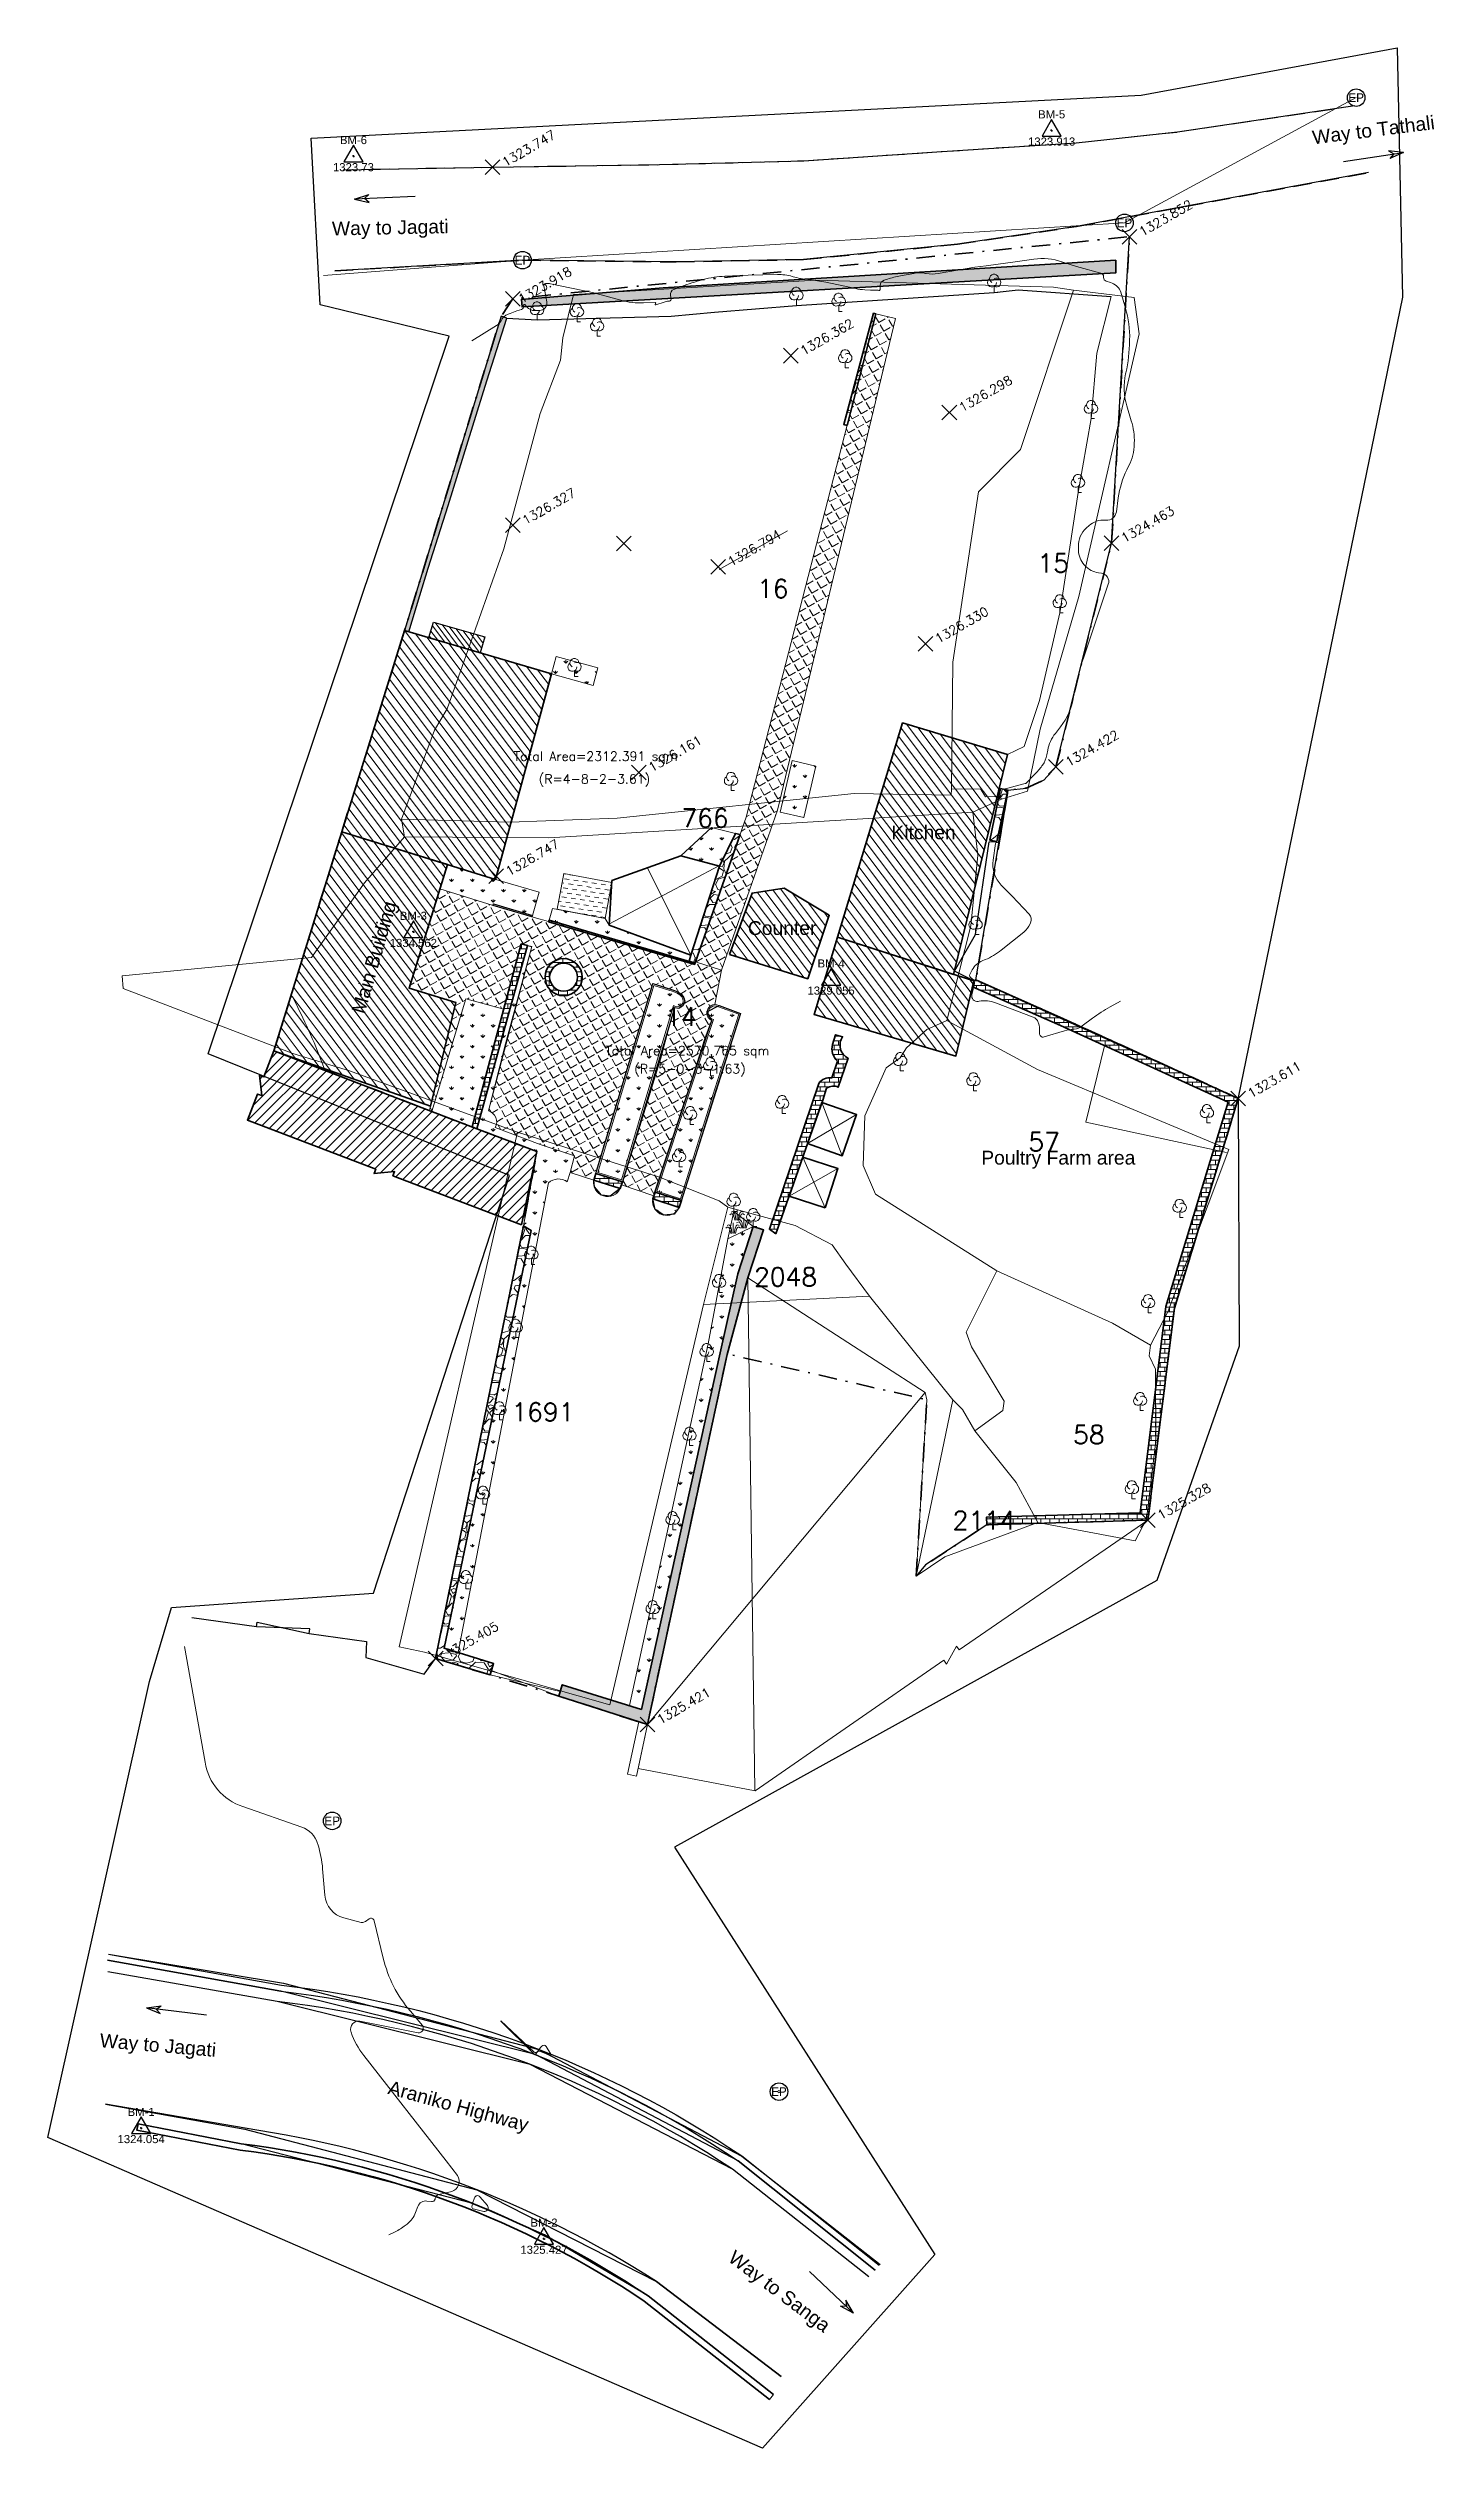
# Model space of a CAD drawing. Header units: metres. Extents: x 642473 to 642836, y 3061083 to 3061591.
# Drawn here: x 642627.2 to 642702.6, y 3061340.9 to 3061471.5 of the extents above; entities that cross this region are included whole.
import ezdxf
from ezdxf.enums import TextEntityAlignment as Align

# ---------------------------------------------------------------- set-up
doc = ezdxf.new("R2010")
doc.units = ezdxf.units.M
doc.header["$MEASUREMENT"] = 0
doc.header["$PDMODE"] = 3
doc.header["$PDSIZE"] = 0.4
doc.linetypes.add('DASHDOT', pattern=[1, 0.5, -0.25, 0, -0.25])
doc.linetypes.add('HIDDEN', pattern=[0.375, 0.25, -0.125])
for name, color, linetype in [('Area_Total of Cadastral Map', 1, 'Continuous'), ('Area_Total of Survey Property Boundary', 2, 'Continuous'), ('Boundary', 6, 'Continuous'), ('Cadastral Map_CHITTAPOL 1KHA1', 7, 'Continuous'), ('Concrete Part', 7, 'Continuous'), ('Cordinate', 7, 'Continuous'), ('Drain', 150, 'Continuous'), ('Electirc_Pole', 1, 'Continuous'), ('Features', 5, 'Continuous'), ('Fence_Galvanized Sheet', 2, 'FENCELINE2'), ('Metalled Road', 1, 'Continuous'), ('Toilet', 2, 'Continuous'), ('Traverse Point', 7, 'Continuous')]:
    doc.layers.add(name, color=color, linetype=linetype)
for name, color, linetype, lineweight in [('Arrow', 1, 'Continuous', 25), ('Bamboo', 3, 'Continuous', 5), ('Cadastral PARCEL', 6, 'Continuous', 15), ('Cadastral PARCEL  No.', 4, 'Continuous', 15), ('Cottage', 1, 'Continuous', 35), ('Fence', 2, 'FENCELINE2', 15), ('Garden', 3, 'Continuous', 9), ('Garden HATCH', 62, 'Continuous', 5), ('Gate', 7, 'Continuous', 15), ('House', 1, 'Continuous', 35), ('House_Hatch', 8, 'Continuous', 0), ('Index_Contour', 8, 'Continuous', 20), ('LT LINE', 6, 'LT', 18), ('Pavement', 7, 'Continuous', 5), ('Property Boundary', 1, 'DASHDOT', 35), ('Spot_Height', 7, 'Continuous', 15), ('Tree', 3, 'Continuous', 9), ('TRUSS', 2, 'Continuous', 13), ('Unmetalled_Road', 1, 'HIDDEN', 25), ('Wall', 250, 'Continuous', 35), ('Wall_Hatch', 33, 'Continuous', 5), ('Water Fountain', 7, 'Continuous', 13)]:
    doc.layers.add(name, color=color, linetype=linetype, lineweight=lineweight)
doc.styles.add('Arial', font='arial.ttf')
doc.styles.add('Comic_San', font='comic.ttf')
doc.styles.add('romans', font='romans.shx')
doc.styles.get("Standard").update_dxf_attribs({"font": 'arial.ttf'})
doc.linetypes.add('FENCELINE2', pattern='A,0.25,-0.1,[132,ltypeshp.shx,S=0.1,R=0,X=-0.1,Y=0],-0.1,1', length=1.45)
doc.linetypes.add('LT', pattern='A,1.97318,-0.058086,["LT",Standard,S=0.2,R=0,X=0,Y=-0.077848],-0.365048', length=2.396314)
picture_1 = doc.add_image_def('image1.tif', size_in_pixel=(2338, 3307))
pattern_1 = [(307.0090266018408, (0, 0), (0.2994527579389815, 0.2257278134451707), [])]
pattern_2 = [(228.012787504, (1.44, 2), (-16.00000000000012, -18.00000000000001), [0.269072, -26.6381760941474]), (184.969740728, (1.26, 1.8), (23.99999999999995, 2.00000000000007), [0.461736, -45.71184952245999]), (132.510447078, (0.8, 1.76), (20.00000000000023, -21.99999999999973), [0.325576, -32.2320651921994]), (267.273689006, (0.02, 1.26), (2.000000000000048, 40.00000000000004), [0.420476, -41.627116083258]), (292.833654178, (0, 0.84), (-9.999999999999977, 24.00000000000006), [0.41231, -40.8187462561766]), (357.273689006, (0.16, 0.46), (-40.00000000000004, 2.000000000000051), [0.420476, -41.627116083258]), (37.6942404667, (0.58, 0.44), (-26, -19.99999999999995), [0.5560579999999999, -55.049697097832]), (72.2553283749, (1.02, 0.78), (14.00000000000006, 44.00000000000001), [0.5249759999999999, -51.97264299362678]), (121.429565615, (1.18, 1.28), (-16.00000000000004, 25.99999999999998), [0.4219, -41.768146219458]), (175.236358309, (0.96, 1.64), (21.99999999999997, -2.000000000000076), [0.481664, -23.6015251575846]), (222.397437798, (0.48, 1.68), (-23.99999999999993, -21.99999999999994), [0.622896, -61.6667500095898]), (138.814074834, (2, 1.24), (-14.00000000000007, 12), [0.212602, -21.0476896254694]), (171.46923439, (1.84, 1.38), (26, -3.99999999999999), [0.404474, -40.043022832314]), (225, (1.44, 1.44), (-2.220446049250313e-16, -1.999999999999866), [0.282842, -2.5455851247462]), (203.198590514, (1.3, 1.68), (9.999999999999979, 3.999999999999951), [0.152316, -15.0792302117278]), (291.801409486, (1.16, 1.62), (-1.999999999999368, 6.000000000000205), [0.215406, -10.554923614269]), (30.96375653209999, (1.24, 1.42), (6.000000000000107, 3.999999999999959), [0.349858, -11.3120457896906]), (161.565051177, (1.54, 1.6), (4.000000000000023, -1.999999999999953), [0.252982, -6.071573320336799]), (16.389540334, (0, 1.62), (19.99999999999993, 6.000000000000088), [0.3544, -35.0856902933388]), (70.3461759419, (0.34, 1.72), (-8.00000000000244, -22.00000000000679), [0.297322, -29.434815494638]), (293.198590514, (1.54, 2), (-3.999999999999941, 9.999999999999982), [0.30463, -14.9269162117278]), (343.610459666, (1.66, 1.72), (-19.99999999999993, 6.000000000000087), [0.3543999999999999, -35.08569029333799]), (339.44395478, (0, 0.38), (-10.00000000000007, 4.000000000000049), [0.34176, -16.746247490635]), (294.775140569, (0.32, 0.26), (-10.00000000000001, 22), [0.286356, -28.349286126552]), (66.8014094864, (1.56, 0), (3.999999999999962, 9.99999999999994), [0.30463, -14.9269162117278]), (17.3540246363, (1.68, 0.28), (-25.99999999999995, -7.999999999999925), [0.335262, -33.19084722848]), (69.44395478040002, (0.58, 0), (-4.000000000000014, -9.99999999999991), [0.17088, -16.917127490635]), (101.309932474, (1.44, 0), (-1.999999999999928, 8.000000000000025), [0.10198, -10.0960590271856]), (165.963756532, (1.42, 0.1), (5.999999999999917, -2.000000000000003), [0.41231, -7.8339012512354]), (186.009005957, (1.02, 0.2), (20.00000000000009, 1.999999999999966), [0.3821, -37.8278463490856]), (303.690067526, (1.24, 1.24), (-1.999999999999974, 3.999999999999972), [0.2884439999999999, -6.922658550927999]), (353.157226587, (1.4, 1), (34.00000000000003, -4.000000000000106), [0.503588, -49.8551252480566]), (60.9453959009, (1.9, 0.94), (-7.999999999999951, -13.99999999999995), [0.205912, -20.385348281974]), (90, (2, 1.12), (-2, 2), [0.12, -1.88]), (120.256437164, (0.98, 0.26), (8.000000000000018, -14.00000000000002), [0.277848, -27.5070399788996]), (48.01278750420001, (0.84, 0.5), (16, 17.99999999999995), [0.538144, -26.3691040941474]), (0, (1.2, 0.9), (2, 2), [0.52, -1.48]), (325.3048464690001, (1.72, 0.9), (20.00000000000028, -13.99999999999965), [0.316228, -31.306548601684]), (254.054604099, (1.98, 0.72), (-2.000000000000075, -8.000000000000009), [0.291204, -14.269015778561]), (207.645975364, (1.9, 0.44), (-37.9999999999999, -20.0000000000001), [0.47413, -46.93894836451879]), (175.42607874, (1.48, 0.22), (-25.99999999999991, 2.000000000000003), [0.501598, -49.6581468159378])]
pattern_3 = [(0, (0, 0), (0, 0.25), []), (90, (0, 0), (-0.5, 3.061616997868383e-17), [0.25, -0.25]), (90, (0.25, 0), (-0.5, 3.061616997868383e-17), [-0.25, 0.25])]
pattern_4 = [(90, (0, 0), (-0.5656854248, 0.5656854248), [0.15, -0.9813708503999999]), (45, (0, 0), (-0.5656854249492381, 0.5656854249492381), [0.15, -0.65]), (135, (0, 0), (-0.5656854249492381, -0.565685424949238), [0.15, -0.65])]
pattern_5 = [(29.66860249570819, (0, 0), (-0.2722404260574536, 0.4778965896719249), [0.4, -0.15]), (119.6686024957082, (0, 0), (-0.4778965896719249, -0.2722404260574535), [0.4, -0.15])]

msp = doc.modelspace()

# ---------------------------------------------------------------- texts
for s, rotation, p in [('Way to Tathali', 7.173796274961922, (642696.074560582, 3061466.259781993)), ('Way to Jagati', 1.164908556483667, (642642.6910981585, 3061461.303871327)), ('Main Building ', 73.7960794468514, (642644.449122543, 3061418.913692818)), ('Way to Jagati', 355.1705899441369, (642630.0226722689, 3061362.754754781)), ('Araniko Highway', 344.6629943986742, (642645.6771914286, 3061360.225204378)), ('Way to Sanga', 323.0363661542097, (642664.1816262291, 3061351.152908875))]:
    msp.add_text(s, height=0.7499999999999999, rotation=rotation).set_placement(p)
for s, p in [('Kitchen', (642673.1234599107, 3061428.456922902)), ('Counter', (642665.3139675658, 3061423.254000689)), ('Poultry Farm area', (642678.0131900302, 3061410.763604324))]:
    msp.add_text(s, height=0.75).set_placement(p)
at = {"layer": 'Area_Total of Cadastral Map', "style": 'romans'}
for s, p in [('Total Area=2312.391 sqm', (642657.0360188691, 3061432.97693625)), ('(R=4-8-2-3.61)', (642656.9666641409, 3061431.739275975))]:
    msp.add_text(s, height=0.5, dxfattribs=at).set_placement(p, align=Align.MIDDLE_CENTER)
at = {"layer": 'Area_Total of Survey Property Boundary', "style": 'romans'}
for s, p in [('Total Area=2570.765 sqm', (642662.01969164, 3061416.960252009)), ('(R=5-0-3-1.63)', (642662.1642419668, 3061415.971399562))]:
    msp.add_text(s, height=0.5, dxfattribs=at).set_placement(p, align=Align.MIDDLE_CENTER)
at = {"layer": 'Cadastral PARCEL  No.', "style": 'romans'}
for s, p in [('15', (642681.0712507642, 3061442.97842113)), ('16', (642665.8116494623, 3061441.592347041)), ('766', (642661.6970844407, 3061429.114757928)), ('14', (642660.8175997218, 3061418.306298155)), ('57', (642680.5743075568, 3061411.500058632)), ('2048', (642665.6515303558, 3061404.152019345)), ('1691', (642652.4465248847, 3061396.802788774)), ('58', (642683.0133821933, 3061395.574679387)), ('2114', (642676.4546244928, 3061390.907521858))]:
    msp.add_text(s, height=1, dxfattribs=at).set_placement(p)
at = {"layer": 'Spot_Height', "style": 'romans'}
for s, p in [('1323.747', (642652.12, 3061465.022)), ('1323.852', (642686.7829999999, 3061461.239)), ('1323.918', (642653.003429774, 3061457.588570226, 1324.846)), ('1326.362', (642668.346, 3061454.766)), ('1326.298', (642676.976, 3061451.678)), ('1326.327', (642653.217, 3061445.547)), ('1324.463', (642685.803, 3061444.572)), ('1326.794', (642664.4029999999, 3061443.283)), ('1326.330', (642675.682, 3061439.097)), ('1324.422', (642682.776, 3061432.393)), ('1326.161', (642660.0839999999, 3061432.095)), ('1326.747', (642652.3219999999, 3061426.446)), ('1323.611', (642692.696, 3061414.365)), ('1325.328', (642687.7799999999, 3061391.422)), ('1325.405', (642649.0249999999, 3061383.889)), ('1325.421', (642660.547, 3061380.301))]:
    msp.add_text(s, height=0.5, rotation=30, dxfattribs=at).set_placement(p)

# ---------------------------------------------------------------- blocks, each defined once
blk = doc.blocks.new('ep')
at = {"layer": 'Electirc_Pole'}
blk.add_circle((0, 0), 0.1590848176535271, dxfattribs=at)
at = {"layer": 'Electirc_Pole', "style": 'Comic_San'}
blk.add_text('EP', height=0.1587972979713884, dxfattribs=at).set_placement((0, 0), align=Align.MIDDLE)
blk = doc.blocks.new('Tree')
at = {"layer": 'Tree'}
blk.add_lwpolyline([(0, 0.3230615952343214), (0, 0), (0.187160751909687, 0)], dxfattribs=at)
for centre, start, end in [((-0.1252754958841251, 0.532389646716183), 121.2371596983225, 1.237159691234846), ((-0.007834046613425016, 0.746343424601946), 0.9147396334679485, 241.2371597355398), ((0.118760425477376, 0.5362860646855552), 240.8833424025433, 119.1166575974566)]:
    blk.add_arc(centre, 0.2440670255851657, start, end, dxfattribs=at)
blk = doc.blocks.new('Peg')
blk.add_lwpolyline([(1.164153218269348e-10, 0.54835195094347), (-0.4748867198359221, -0.274175975471735), (0.4748867200687528, -0.2741759759373963)], close=True)
for points in [[(0, 0), (-0.05000000004656613, 0)], [(0, 0), (0, 0.04999999981373549)], [(0, 0), (0.05000000004656613, 0)], [(0, 0), (0, -0.04999999981373549)]]:
    blk.add_lwpolyline(points)
at = {"style": 'Arial'}
for p in [(0.0005539910634979606, 0.7950319680385292), (0.0005539910634979606, -0.5440748217515647)]:
    blk.add_attdef('00', text='', height=0.4, dxfattribs=at).set_placement(p, align=Align.MIDDLE)

# ---------------------------------------------------------------- hatches: boundary and pattern name
at = {"layer": 'Concrete Part'}
h = msp.add_hatch(dxfattribs=at)
h.set_pattern_fill('AR-CONC', color=8, scale=0.05)
h.set_pattern_definition([(49.99999999999999, (0, 0), (0.3586300913003768, -0.03137606749129756), [0.03750000000000001, -0.4125]), (355, (0, 0), (-0.06937566680650001, 0.376096066850006), [0.03, -0.33]), (100.45144446, (0.0298858405, -0.002614672), (0.289254423363556, 0.3447199954843148), [0.03187009599999999, -0.3505710559999999]), (46.18420000000001, (0, 0.1), (0.5336206653357862, -0.08275964039653827), [0.05625, -0.61875]), (96.63563549, (0.0444683725, 0.0931033465), (0.4673309728371142, 0.4870593003872752), [0.04780517100000001, -0.52585688]), (351.1841639899999, (0, 0.1), (0.4673309725273866, 0.4870593001349951), [0.04500000000000001, -0.4950000005]), (21, (0.05, 0.07500000000000001), (0.2984535260592309, -0.2013094453326694), [0.03750000000000001, -0.4125]), (326.0000000000001, (0.05, 0.07500000000000001), (0.1216576659607909, 0.3625750225234265), [0.03, -0.33]), (71.45144474, (0.07487112700000001, 0.058224213), (0.4201111883649856, 0.1612655764031769), [0.03187009500000001, -0.350571056]), (37.50000000000001, (0, 0), (0.006079927658645335, 0.1664469269156558), [0, -0.326, 0, -0.335, 0, -0.33125]), (7.499999999999999, (0, 0), (0.1315347687210743, 0.1972058559411801), [0, -0.191, 0, -0.3185, 0, -0.12625]), (327.5, (-0.1115, 0), (0.2669112180862045, -0.01127743586718988), [0, -0.125, 0, -0.39, 0, -0.5175]), (317.5, (-0.1615, 0), (0.2915930846711931, 0.05005249116615887), [0, -0.1625, 0, -0.259, 0, -0.3675])])
h.paths.add_polyline_path([(642647.464, 3061441.718), (642647.92, 3061443.208), (642649.005, 3061446.609), (642650.093, 3061450.138), (642651.1170000001, 3061453.392), (642652.19, 3061456.804), (642651.894, 3061456.914), (642646.637, 3061439.816), (642646.8590847631, 3061439.750558356)])
at = {"layer": 'Garden HATCH'}
h = msp.add_hatch(dxfattribs=at)
h.set_pattern_fill('GRASS', color=256, scale=0.8, style=0)
h.set_pattern_definition(pattern_4)
h.paths.add_polyline_path([(642654.8874963307, 3061438.40769668), (642657.1523002178, 3061437.789290059), (642656.889, 3061436.825), (642654.629, 3061437.461)])
h = msp.add_hatch(dxfattribs=at)
h.set_pattern_fill('GRASS', color=256, scale=0.8, style=0)
h.set_pattern_definition(pattern_4)
h.paths.add_polyline_path([(642667.7212595606, 3061432.746898063), (642669.018286045, 3061432.443679236), (642668.3622719311, 3061429.637561666), (642667.0645997686, 3061429.941284599)])
h = msp.add_hatch(dxfattribs=at)
h.set_pattern_fill('GRASS', color=256, scale=0.8, style=0)
h.set_pattern_definition(pattern_4)
h.paths.add_polyline_path([(642661.664, 3061427.564), (642663.341, 3061429.102), (642664.6389757594, 3061428.780429429), (642663.7760000001, 3061426.997)])
h = msp.add_hatch(dxfattribs=at)
h.set_pattern_fill('GRASS', color=256, scale=0.8, style=0)
h.set_pattern_definition(pattern_4)
h.paths.add_polyline_path([(642653.590067773, 3061424.318317488), (642651.4687613025, 3061424.938917204), (642651.4457509822, 3061424.860264346), (642648.5521501177, 3061425.762419485), (642648.9617667914, 3061427.084515579), (642651.8423529913, 3061426.192041769), (642653.9572267317, 3061425.573323982)])
h = msp.add_hatch(dxfattribs=at)
h.set_pattern_fill('GRASS', color=256, scale=0.8, style=0)
h.set_pattern_definition(pattern_4)
h.paths.add_polyline_path([(642654.4970753895, 3061424.052967489), (642654.6858040618, 3061424.698071479), (642657.54, 3061424.158), (642657.757, 3061423.791), (642662.214, 3061422.157), (642662.1165360212, 3061421.823852943)])
h = msp.add_hatch(dxfattribs=at)
h.set_pattern_fill('GRASS', color=256, scale=0.8, style=0)
h.set_pattern_definition(pattern_4)
edge = h.paths.add_edge_path()
edge.add_line((642649.5537768587, 3061384.214737493), (642648.780704362, 3061384.453938972))
edge.add_line((642648.780704362, 3061384.453938972), (642653.527, 3061407.168))
edge.add_line((642653.527, 3061407.168), (642653.0989999999, 3061407.423))
edge.add_line((642653.0989999999, 3061407.423), (642653.833, 3061411.481))
edge.add_line((642653.833, 3061411.481), (642650.572, 3061412.709))
edge.add_line((642650.572, 3061412.709), (642653.314, 3061422.681))
edge.add_line((642653.314, 3061422.681), (642653.550420655, 3061422.617563466))
edge.add_line((642653.550420655, 3061422.617563466), (642652.1329999999, 3061417.335))
edge.add_line((642652.1329999999, 3061417.335), (642651.192, 3061413.68))
edge.add_arc((642651.0264915308, 3061413.079765264), 0.6226353603443421, -29.20069463791799, 74.58436110935901, ccw=False)
edge.add_line((642651.57, 3061412.776), (642654.0160000001, 3061411.85))
edge.add_line((642654.0160000001, 3061411.85), (642655.881, 3061411.244))
edge.add_line((642655.881, 3061411.244), (642655.6460000001, 3061410.329))
edge.add_line((642655.6460000001, 3061410.329), (642655.485, 3061409.825))
edge.add_arc((642655.0124795923, 3061409.187710108), 0.7933561259680505, 53.44480828650232, 133.4644620261687)
edge.add_line((642654.4667263222, 3061409.763528925), (642649.5537768587, 3061384.214737493))
h = msp.add_hatch(dxfattribs=at)
h.set_pattern_fill('GRASS', color=256, scale=0.8, style=0)
h.set_pattern_definition(pattern_4)
h.paths.add_polyline_path([(642650.3086150291, 3061412.810234053), (642648.1087918371, 3061413.655753133), (642649.96, 3061419.781), (642652.027, 3061419.211)])
h = msp.add_hatch(dxfattribs=at)
h.set_pattern_fill('GRASS', color=256, scale=0.8, style=0)
h.set_pattern_definition(pattern_4)
edge = h.paths.add_edge_path()
edge.add_line((642658.4342013021, 3061409.928825625), (642661.2754667444, 3061419.408074608))
edge.add_arc((642661.4637453266, 3061419.680764148), 0.331373520679969, 235.3768484617234, 395.6345861730834)
edge.add_arc((642661.1485923403, 3061419.389715429), 0.7589313259773728, 39.63434421054396, 65.58045926838615)
edge.add_line((642661.4623459303, 3061420.080754822), (642661.2425824438, 3061420.171995912))
edge.add_line((642661.2425824438, 3061420.171995912), (642660.1983764189, 3061420.510572658))
edge.add_line((642660.1983764189, 3061420.510572658), (642657.150118992, 3061410.3402547))
edge.add_line((642657.150118992, 3061410.3402547), (642658.4342013021, 3061409.928825625))
h = msp.add_hatch(dxfattribs=at)
h.set_pattern_fill('GRASS', color=256, scale=0.8, style=0)
h.set_pattern_definition(pattern_4)
edge = h.paths.add_edge_path()
edge.add_arc((642663.5335659024, 3061419.014125942), 0.3790652937952848, 61.09080919703904, 255.5715297897924)
edge.add_line((642663.4391137693, 3061418.647016569), (642660.3512083794, 3061409.309132372))
edge.add_line((642660.3512083794, 3061409.309132372), (642661.6506239803, 3061408.892790401))
edge.add_line((642661.6506239803, 3061408.892790401), (642663.5181016892, 3061414.881147513))
edge.add_line((642663.5181016892, 3061414.881147513), (642664.825555573, 3061418.943207021))
edge.add_line((642664.825555573, 3061418.943207021), (642663.7168147119, 3061419.345954769))
h = msp.add_hatch(dxfattribs=at)
h.set_pattern_fill('GRASS', color=256, scale=0.8, style=0)
h.set_pattern_definition(pattern_4)
edge = h.paths.add_edge_path()
edge.add_line((642656.9301952826, 3061409.917534728), (642658.3704596467, 3061409.456063815))
edge.add_arc((642657.681860076, 3061409.785213484), 0.7632226892146333, 170.0160828374593, 334.452263098926, ccw=False)
h = msp.add_hatch(dxfattribs=at)
h.set_pattern_fill('GRASS', color=256, scale=0.8, style=0)
h.set_pattern_definition([(90, (3.210348381195217, -1.023348472081125), (-0.5656854248, 0.5656854248), [0.15, -0.9813708503999999]), (45, (3.210348381195217, -1.023348472081125), (-0.5656854249492381, 0.5656854249492381), [0.15, -0.65]), (135, (3.210348381195217, -1.023348472081125), (-0.5656854249492381, -0.565685424949238), [0.15, -0.65])])
edge = h.paths.add_edge_path()
edge.add_line((642660.1405436638, 3061408.894186256), (642661.5808080279, 3061408.432715343))
edge.add_arc((642660.8922084572, 3061408.761865012), 0.7632226892146333, 170.0160828374593, 334.452263098926, ccw=False)
h = msp.add_hatch(dxfattribs=at)
h.set_pattern_fill('GRASS', color=256, scale=0.8, style=0)
h.set_pattern_definition(pattern_4)
h.paths.add_polyline_path([(642658.8722192455, 3061381.331456547), (642659.5329999999, 3061381.127), (642663.806, 3061400.52), (642664.7701764266, 3061404.810584642), (642665.6069411479, 3061407.389384263), (642664.219, 3061406.726), (642663.145, 3061401.017)])
at = {"layer": 'House_Hatch'}
h = msp.add_hatch(dxfattribs=at)
h.set_pattern_fill('ANSI31', color=256, scale=3, angle=262.0090266018408, style=0)
h.set_pattern_definition(pattern_1)
h.paths.add_polyline_path([(642651.5752619384, 3061426.274792901), (642643.215, 3061428.865), (642646.637, 3061439.816), (642654.629, 3061437.461)])
h = msp.add_hatch(dxfattribs=at)
h.set_pattern_fill('ANSI31', color=256, scale=1.875, angle=262.0090266018408, style=0)
h.set_pattern_definition([(307.0090266018408, (0, 0), (0.1871579737118634, 0.1410798834032317), [])])
h.paths.add_polyline_path([(642647.9579336767, 3061439.42676091), (642648.207, 3061440.272), (642650.997, 3061439.47), (642650.7424763176, 3061438.60624065)])
h = msp.add_hatch(dxfattribs=at)
h.set_pattern_fill('ANSI31', color=256, scale=3, angle=262.0090266018408, style=0)
h.set_pattern_definition(pattern_1)
edge = h.paths.add_edge_path()
edge.add_line((642673.7320000001, 3061434.79), (642670.1917897753, 3061423.135274656))
edge.add_line((642670.1917897753, 3061423.135274656), (642676.5064451514, 3061421.104019038))
edge.add_line((642676.5064451514, 3061421.104019038), (642679.438, 3061433.078))
edge.add_line((642679.438, 3061433.078), (642673.7320000001, 3061434.79))
edge.add_line((642673.7320000001, 3061434.79), (642670.1917897753, 3061423.135274656))
h = msp.add_hatch(dxfattribs=at)
h.set_pattern_fill('ANSI31', color=256, scale=3, angle=262.0090266018408, style=0)
h.set_pattern_definition(pattern_1)
h.paths.add_polyline_path([(642639.525, 3061416.955), (642648.047, 3061413.942), (642649.43, 3061419.571), (642646.8787938557, 3061420.36142407), (642648.9617667914, 3061427.084515579), (642643.215, 3061428.865)])
h = msp.add_hatch(dxfattribs=at)
h.set_pattern_fill('ANSI31', color=256, scale=3, angle=262.0090266018408, style=0)
h.set_pattern_definition(pattern_1)
h.paths.add_polyline_path([(642664.308, 3061422.186), (642668.572, 3061420.869), (642669.7370000001, 3061424.33), (642667.28, 3061425.792), (642665.541, 3061425.533)])
h = msp.add_hatch(dxfattribs=at)
h.set_pattern_fill('ANSI31', color=256, scale=3, angle=262.0090266018408, style=0)
h.set_pattern_definition(pattern_1)
h.paths.add_polyline_path([(642670.1917897753, 3061423.135274656), (642677.6070000001, 3061420.75), (642676.6376296123, 3061416.661522694), (642668.9152748924, 3061418.932860276)])
h = msp.add_hatch(dxfattribs=at)
h.set_pattern_fill('ANSI31', color=256, scale=3, angle=-2.544443745170813e-14, style=0)
h.set_pattern_definition([(44.99999999999999, (0, 0), (-0.2651650429449552, 0.2651650429449555), [])])
h.paths.add_polyline_path([(642652.989, 3061407.478), (642653.833, 3061411.481), (642650.572, 3061412.709), (642639.525, 3061416.955), (642638.9818114787, 3061415.535208009), (642638.7483164575, 3061415.624539275), (642638.8579814383, 3061414.511896658), (642638.624486417, 3061414.601227924), (642638.0812978959, 3061413.181435932), (642645.0681589053, 3061410.508380497), (642644.9788276397, 3061410.274885476), (642646.0914702562, 3061410.384550456), (642646.0021389907, 3061410.151055435)])
at = {"layer": 'Pavement'}
h = msp.add_hatch(dxfattribs=at)
h.set_pattern_fill('ANGLE', color=8, scale=2, angle=29.66860249570819)
h.set_pattern_definition(pattern_5)
h.paths.add_polyline_path([(642663.886, 3061421.347), (642662.471, 3061421.792), (642665.213, 3061429.657), (642672.275, 3061457.042), (642673.3399557436, 3061456.786189569), (642666.917, 3061430.047)])
h = msp.add_hatch(dxfattribs=at)
h.set_pattern_fill('ANGLE', color=8, scale=2, angle=29.66860249570819)
h.set_pattern_definition(pattern_5)
edge = h.paths.add_edge_path()
edge.add_line((642646.8787938557, 3061420.36142407), (642649.43, 3061419.571))
edge.add_line((642649.43, 3061419.571), (642648.047, 3061413.942))
edge.add_line((642648.047, 3061413.942), (642647.9880715045, 3061413.702152927))
edge.add_line((642647.9880715045, 3061413.702152927), (642648.1087918371, 3061413.655753133))
edge.add_line((642648.1087918371, 3061413.655753133), (642649.96, 3061419.781))
edge.add_line((642649.96, 3061419.781), (642652.027, 3061419.211))
edge.add_line((642652.027, 3061419.211), (642652.9824699693, 3061422.770004383))
edge.add_line((642652.9824699693, 3061422.770004383), (642653.314, 3061422.681))
edge.add_line((642653.314, 3061422.681), (642653.550420655, 3061422.617563466))
edge.add_line((642653.550420655, 3061422.617563466), (642651.192, 3061413.68))
edge.add_arc((642651.0264915308, 3061413.079765264), 0.6226353603443421, -29.20069463791799, 74.58436110935901, ccw=False)
edge.add_line((642651.57, 3061412.776), (642654.0160000001, 3061411.85))
edge.add_line((642654.0160000001, 3061411.85), (642655.881, 3061411.244))
edge.add_line((642655.881, 3061411.244), (642655.6460000001, 3061410.329))
edge.add_line((642655.6460000001, 3061410.329), (642656.9301952826, 3061409.917534728))
edge.add_line((642656.9301952826, 3061409.917534728), (642657.0480095823, 3061410.285236641))
edge.add_line((642657.0480095823, 3061410.285236641), (642660.1438933072, 3061420.614456727))
edge.add_line((642660.1438933072, 3061420.614456727), (642661.2710000001, 3061420.249))
edge.add_line((642661.2710000001, 3061420.249), (642661.495, 3061420.156))
edge.add_arc((642661.1485923424, 3061419.389715432), 0.8409460772031239, 39.44501975025179, 65.6741115755197, ccw=False)
edge.add_arc((642661.4637453263, 3061419.680764148), 0.4133882753222497, -109.46375787383772, 36.04323910646019, ccw=False)
edge.add_line((642661.326, 3061419.291), (642658.497, 3061409.851))
edge.add_line((642658.497, 3061409.851), (642658.4346754682, 3061409.656483293))
edge.add_line((642658.4346754682, 3061409.656483293), (642660.1975337785, 3061409.070674703))
edge.add_line((642660.1975337785, 3061409.070674703), (642663.3470000001, 3061418.602))
edge.add_arc((642663.5335659024, 3061419.014125942), 0.452387696806352, 91.17800228878468, 245.6441424489945, ccw=False)
edge.add_line((642663.5242654582, 3061419.466418027), (642663.886, 3061421.347))
edge.add_line((642663.886, 3061421.347), (642662.471, 3061421.792))
edge.add_line((642662.471, 3061421.792), (642662.4286275106, 3061421.647164233))
edge.add_line((642662.4286275106, 3061421.647164233), (642661.9795982201, 3061421.778530188))
edge.add_line((642661.9795982201, 3061421.778530188), (642654.5920000001, 3061423.942))
edge.add_line((642654.5920000001, 3061423.942), (642653.5670574525, 3061424.239664629))
edge.add_line((642653.5670574525, 3061424.239664629), (642651.4457509822, 3061424.860264346))
edge.add_line((642651.4457509822, 3061424.860264346), (642648.5521501177, 3061425.762419485))
edge.add_line((642648.5521501177, 3061425.762419485), (642646.8787938557, 3061420.36142407))
edge = h.paths.add_edge_path(flags=16)
edge.add_arc((642655.2858322066, 3061420.958678772), 1.010032796391655, 0, 360)
at = {"layer": 'Wall_Hatch'}
h = msp.add_hatch(dxfattribs=at)
h.set_pattern_fill('GRAVEL', color=256, scale=2, style=0)
h.set_pattern_definition(pattern_2)
h.paths.add_polyline_path([(642685.333, 3061459.956), (642685.336, 3061459.28), (642653.0271655433, 3061457.414948451), (642652.994, 3061457.825), (642660.709, 3061458.449)])
h = msp.add_hatch(dxfattribs=at)
h.set_pattern_fill('GRAVEL', color=256, scale=2, style=0)
h.set_pattern_definition(pattern_2)
h.paths.add_polyline_path([(642672.275, 3061457.042), (642670.7100920103, 3061450.973605027), (642670.5266057431, 3061451.023046878), (642672.1570268366, 3061457.073788818)])
h = msp.add_hatch(dxfattribs=at)
h.set_pattern_fill('GRAVEL', color=256, scale=2, style=0)
h.set_pattern_definition(pattern_2)
h.paths.add_polyline_path([(642678.866, 3061428.332), (642678.4704059754, 3061428.415913884), (642679.0654059753, 3061431.220913884), (642679.461, 3061431.137)])
h = msp.add_hatch(dxfattribs=at)
h.set_pattern_fill('GRAVEL', color=256, scale=2, style=0)
h.set_pattern_definition(pattern_2)
h.paths.add_polyline_path([(642662.214, 3061422.157), (642662.1165360212, 3061421.823852943), (642662.4516378309, 3061421.725817091), (642662.471, 3061421.792), (642664.8877432137, 3061428.724051559), (642664.6389757594, 3061428.780429429), (642663.7760000001, 3061426.997)])
h = msp.add_hatch(dxfattribs=at)
h.set_pattern_fill('GRAVEL', color=256, scale=2, style=0)
h.set_pattern_definition(pattern_2)
h.paths.add_polyline_path([(642662.4286275106, 3061421.647164233), (642662.4516378309, 3061421.725817091), (642654.4970753895, 3061424.052967489), (642654.4740650691, 3061423.97431463)])
h = msp.add_hatch(dxfattribs=at)
h.set_pattern_fill('BRICK', color=256, style=0)
h.set_pattern_definition(pattern_3)
h.paths.add_polyline_path([(642650.572, 3061412.709), (642653.314, 3061422.681), (642652.9824699693, 3061422.770004383), (642650.3086150291, 3061412.810234053)])
h = msp.add_hatch(dxfattribs=at)
h.set_pattern_fill('BRICK', color=256, style=0)
h.set_pattern_definition(pattern_3)
h.paths.add_polyline_path([(642654.2757994102, 3061420.958678772, 1), (642656.295865003, 3061420.958678772, 1)])
h.paths.add_polyline_path([(642656.045865003, 3061420.958678772, -1), (642654.5257994102, 3061420.958678772, -1)], flags=16)
h.paths.add_polyline_path([(642655.810240286, 3061420.169618889), (642655.8870260003, 3061420.169618889), (642655.8870260003, 3061420.207118889), (642655.810240286, 3061420.207118889)], flags=24)
h.paths.add_polyline_path([(642655.8566688575, 3061420.132118889), (642655.8870260003, 3061420.132118889), (642655.8870260003, 3061420.169618889), (642655.8566688575, 3061420.169618889)], flags=24)
h.paths.add_polyline_path([(642655.9093536243, 3061420.205309457), (642656.0280465484, 3061420.324002381), (642656.0015300441, 3061420.350518886), (642655.8828371201, 3061420.231825962)], flags=24)
h.paths.add_polyline_path([(642654.8105701627, 3061420.030595073), (642654.8885463531, 3061420.030595073), (642654.8885463531, 3061420.068095074), (642654.8105701627, 3061420.068095074)], flags=25)
h.paths.add_polyline_path([(642654.8581892103, 3061419.993095073), (642654.8885463531, 3061419.993095073), (642654.8885463531, 3061420.030595073), (642654.8581892103, 3061420.030595073)], flags=25)
h.paths.add_polyline_path([(642654.9108739769, 3061420.066285642), (642655.0295669009, 3061420.184978566), (642655.0030503967, 3061420.211495071), (642654.8843574726, 3061420.092802147)], flags=24)
h.paths.add_polyline_path([(642656.1941150062, 3061420.855143252), (642656.2709007205, 3061420.855143252), (642656.2709007205, 3061420.892643252), (642656.1941150062, 3061420.892643252)], flags=24)
h.paths.add_polyline_path([(642656.2405435777, 3061420.817643252), (642656.2709007205, 3061420.817643252), (642656.2709007205, 3061420.855143252), (642656.2405435777, 3061420.855143252)], flags=24)
h.paths.add_polyline_path([(642656.2932283443, 3061420.890833821), (642656.4119212683, 3061421.009526745), (642656.3854047641, 3061421.03604325), (642656.26671184, 3061420.917350326)], flags=9)
h.paths.add_polyline_path([(642654.3314642855, 3061420.411333333), (642654.4082499997, 3061420.411333333), (642654.4082499997, 3061420.448833333), (642654.3314642855, 3061420.448833333)], flags=25)
h.paths.add_polyline_path([(642654.377892857, 3061420.373833333), (642654.4082499997, 3061420.373833333), (642654.4082499997, 3061420.411333333), (642654.377892857, 3061420.411333333)], flags=25)
h.paths.add_polyline_path([(642654.4305776235, 3061420.447023902), (642654.5492705476, 3061420.565716826), (642654.5227540433, 3061420.59223333), (642654.4040611193, 3061420.473540407)], flags=24)
h.paths.add_polyline_path([(642656.1394642855, 3061421.312333333), (642656.2162499997, 3061421.312333333), (642656.2162499997, 3061421.349833333), (642656.1394642855, 3061421.349833333)], flags=24)
h.paths.add_polyline_path([(642656.1858928569, 3061421.274833333), (642656.2162499997, 3061421.274833333), (642656.2162499997, 3061421.312333333), (642656.1858928569, 3061421.312333333)], flags=24)
h.paths.add_polyline_path([(642656.2385776235, 3061421.348023901), (642656.3572705475, 3061421.466716825), (642656.3307540433, 3061421.49323333), (642656.2120611193, 3061421.374540406)], flags=9)
h.paths.add_polyline_path([(642654.1809265136, 3061420.930426633), (642654.2577122279, 3061420.930426633), (642654.2577122279, 3061420.967926633), (642654.1809265136, 3061420.967926633)], flags=9)
h.paths.add_polyline_path([(642654.2273550851, 3061420.892926633), (642654.2577122279, 3061420.892926633), (642654.2577122279, 3061420.930426633), (642654.2273550851, 3061420.930426633)], flags=9)
h.paths.add_polyline_path([(642654.2800398519, 3061420.966117201), (642654.3987327759, 3061421.084810126), (642654.3722162717, 3061421.11132663), (642654.2535233477, 3061420.992633706)], flags=9)
h.paths.add_polyline_path([(642655.8076396849, 3061421.767338339), (642655.8832349229, 3061421.767338339), (642655.8832349229, 3061421.804838339), (642655.8076396849, 3061421.804838339)], flags=24)
h.paths.add_polyline_path([(642655.8528777801, 3061421.729838339), (642655.8832349229, 3061421.729838339), (642655.8832349229, 3061421.767338339), (642655.8528777801, 3061421.767338339)], flags=24)
h.paths.add_polyline_path([(642655.9055625467, 3061421.803028907), (642656.0242554707, 3061421.921721831), (642655.9977389665, 3061421.948238336), (642655.8790460424, 3061421.829545412)], flags=25)
h.paths.add_polyline_path([(642654.2660476292, 3061421.374357523), (642654.3428333434, 3061421.374357523), (642654.3428333434, 3061421.411857523), (642654.2660476292, 3061421.411857523)], flags=9)
h.paths.add_polyline_path([(642654.3124762006, 3061421.336857523), (642654.3428333434, 3061421.336857523), (642654.3428333434, 3061421.374357523), (642654.3124762006, 3061421.374357523)], flags=25)
h.paths.add_polyline_path([(642654.3651609672, 3061421.410048091), (642654.4670180156, 3061421.51190514), (642654.4405015113, 3061421.538421644), (642654.338644463, 3061421.436564596)], flags=25)
h.paths.add_polyline_path([(642654.9763056462, 3061421.952540459), (642655.0459485033, 3061421.952540459), (642655.0459485033, 3061421.990040459), (642654.9763056462, 3061421.990040459)], flags=9)
h.paths.add_polyline_path([(642655.0155913605, 3061421.915040459), (642655.0459485033, 3061421.915040459), (642655.0459485033, 3061421.952540459), (642655.0155913605, 3061421.952540459)], flags=24)
h.paths.add_polyline_path([(642655.0682761271, 3061421.988231027), (642655.1869690511, 3061422.106923951), (642655.1604525469, 3061422.133440456), (642655.0417596229, 3061422.014747532)], flags=9)
h.paths.add_polyline_path([(642655.1840171859, 3061420.945256897), (642655.2608029002, 3061420.945256897), (642655.2608029002, 3061420.982756897), (642655.1840171859, 3061420.982756897)], flags=8)
h.paths.add_polyline_path([(642655.1625886146, 3061420.907756897), (642655.2608029002, 3061420.907756897), (642655.2608029002, 3061420.945256897), (642655.1625886146, 3061420.945256897)], flags=8)
h.paths.add_polyline_path([(642655.283130524, 3061420.980947466), (642655.401823448, 3061421.09964039), (642655.3753069438, 3061421.126156894), (642655.2566140197, 3061421.007463971)], flags=8)
h = msp.add_hatch(dxfattribs=at)
h.set_pattern_fill('BRICK', color=256, style=0)
h.set_pattern_definition(pattern_3)
h.paths.add_polyline_path([(642678.307, 3061391.166), (642687.08, 3061391.422), (642688.5179999999, 3061402.943), (642691.996, 3061414.365), (642682.493, 3061418.694), (642677.715, 3061420.806), (642677.6070000001, 3061420.75), (642677.5335344578, 3061420.440147124), (642682.3259567383, 3061418.321772101), (642691.4508943117, 3061414.164994794), (642688.0632896422, 3061403.039859505), (642686.6626244704, 3061391.817979502), (642678.2950998824, 3061391.573811453)])
h = msp.add_hatch(dxfattribs=at)
h.set_pattern_fill('BRICK', color=256, style=0)
h.set_pattern_definition(pattern_3)
edge = h.paths.add_edge_path()
edge.add_line((642666.835, 3061406.996), (642666.4820000001, 3061407.245))
edge.add_line((642666.4820000001, 3061407.245), (642669.167, 3061415.178))
edge.add_arc((642669.7839927984, 3061414.721726923), 0.7673755498774157, 82.47076195306829, 143.5166600643695, ccw=False)
edge.add_line((642669.8845436356, 3061415.482486256), (642670.193, 3061416.389))
edge.add_arc((642670.7649713757, 3061417.052026792), 0.8756459224814449, 163.8220902398658, 229.2167418106191, ccw=False)
edge.add_line((642669.924, 3061417.296), (642670.081, 3061417.822))
edge.add_line((642670.081, 3061417.822), (642670.4700585773, 3061417.712815331))
edge.add_arc((642671.1246545535, 3061417.261267378), 0.7952304353988816, 145.4016347193862, 243.4336042755899)
edge.add_line((642670.769, 3061416.55), (642670.2324320823, 3061414.973095619))
edge.add_arc((642669.9645206595, 3061414.381318341), 0.6495974737379872, 65.64262448937222, 124.1352626670327)
edge.add_line((642669.6, 3061414.919), (642669.384, 3061414.264))
edge.add_line((642669.384, 3061414.264), (642666.835, 3061406.996))
h = msp.add_hatch(dxfattribs=at)
h.set_pattern_fill('BRICK', color=256, style=0)
h.set_pattern_definition(pattern_3)
h.paths.add_polyline_path([(642656.9301952826, 3061409.917534728), (642658.3704596467, 3061409.456063815), (642658.4882739465, 3061409.823765729), (642657.0480095823, 3061410.285236641)])
h = msp.add_hatch(dxfattribs=at)
h.set_pattern_fill('BRICK', color=256, style=0)
h.set_pattern_definition(pattern_3)
h.paths.add_polyline_path([(642660.1405436638, 3061408.894186256), (642661.5808080279, 3061408.432715343), (642661.6986223276, 3061408.800417257), (642660.2604912017, 3061409.261204665)])
h = msp.add_hatch(dxfattribs=at)
h.set_pattern_fill('GRAVEL', color=256, scale=2, style=0)
h.set_pattern_definition(pattern_2)
h.paths.add_polyline_path([(642653.0989999999, 3061407.423), (642653.527, 3061407.168), (642648.780704362, 3061384.453938972), (642651.4810372542, 3061383.618411096), (642651.29, 3061383.001), (642648.325080934, 3061383.888780925)])
h = msp.add_hatch(dxfattribs=at)
h.set_pattern_fill('GRAVEL', color=256, scale=2, style=0)
h.set_pattern_definition(pattern_2)
h.paths.add_polyline_path([(642659.5329999999, 3061381.127), (642663.806, 3061400.52), (642664.7701764266, 3061404.810584642), (642665.6069411479, 3061407.389384263), (642666.1656242923, 3061407.208103661), (642665.32, 3061404.602), (642664.184553176, 3061400.435761636), (642659.8470000001, 3061380.301), (642655.0229999999, 3061381.853), (642655.2120458296, 3061382.463975034)])
at = {"layer": 'Water Fountain'}
h = msp.add_hatch(dxfattribs=at)
h.set_pattern_fill('DASH', color=256, scale=2, angle=351.4305757776924)
h.set_pattern_definition([(351.4305757776924, (0, 0), (0.2844609284522197, 0.2099570912927238), [0.25, -0.25])])
h.paths.add_polyline_path([(642657.54, 3061424.158), (642654.9349530184, 3061424.650927468), (642655.303, 3061426.596), (642657.919, 3061426.101)])

# ---------------------------------------------------------------- linework, layer by layer
for points in [[(642652.994, 3061457.825), (642660.709, 3061458.449)], [(642679.461, 3061431.137), (642678.995, 3061428.265)], [(642643.215, 3061428.865), (642639.525, 3061416.955)], [(642653.314, 3061422.681), (642653.550420655, 3061422.617563466)], [(642691.996, 3061414.365), (642688.5179999999, 3061402.943), (642687.08, 3061391.422)], [(642648.334, 3061383.887), (642648.325080934, 3061383.888780925)]]:
    msp.add_lwpolyline(points)
msp.add_lwpolyline([(642653.5670574525, 3061424.239664629), (642651.4457509822, 3061424.860264346), (642651.4687613025, 3061424.938917204), (642653.590067773, 3061424.318317488)], close=True)
at = {"elevation": 1326.318}
msp.add_lwpolyline([(642668.5561734405, 3061411.903606343), (642669.3415650968, 3061414.143004756)], dxfattribs=at)
at = {"elevation": 1325.155}
msp.add_lwpolyline([(642638.583, 3061385.616), (642638.6136665044, 3061385.864112002), (642641.439, 3061385.263), (642641.4696665044, 3061385.511112002)], close=True, dxfattribs=at)
at = {"layer": 'Arrow'}
for points in [[(642697.7252592819, 3061465.325071008), (642700.9853264773, 3061465.82134199), (642700.1773202356, 3061465.916232716)], [(642697.7252592819, 3061465.325071008), (642700.9853264771, 3061465.821341991), (642700.2421557615, 3061465.490319901)], [(642700.1773202356, 3061465.916232716), (642700.4555700368, 3061465.740698638), (642700.2421557615, 3061465.490319901)], [(642647.2118607507, 3061463.420461134), (642643.916902315, 3061463.287902036), (642644.6921324987, 3061463.534674196)], [(642647.2118607507, 3061463.420461134), (642643.9169023153, 3061463.287902037), (642644.7094507362, 3061463.104203)], [(642644.7094507362, 3061463.104203), (642644.4523285342, 3061463.309442707), (642644.6921324987, 3061463.534674196)], [(642635.8621081908, 3061364.487087129), (642632.5888978378, 3061364.887608028), (642633.3937762564, 3061365.006136788)], [(642633.3414500395, 3061364.57850688), (642633.1207900235, 3061364.822523932), (642633.3937762564, 3061365.006136788)], [(642635.8621081908, 3061364.487087129), (642632.588897838, 3061364.887608028), (642633.3414500395, 3061364.57850688)], [(642668.6675034119, 3061350.547553602), (642671.0663868552, 3061348.284882342), (642670.6434826837, 3061348.979886225)], [(642668.6675034119, 3061350.547553602), (642671.0663868561, 3061348.284882342), (642670.3478750698, 3061348.666483114)], [(642670.6434826837, 3061348.979886225), (642670.6765715918, 3061348.652563313), (642670.3478750698, 3061348.666483114)]]:
    msp.add_lwpolyline(points, dxfattribs=at)
at = {"layer": 'Bamboo'}
for p, q in [((642664.7261952431, 3061407.744279542), (642664.7250149435, 3061408.311329869)), ((642664.5123874181, 3061407.023574091), (642664.5112071185, 3061407.590624419)), ((642665.1016988572, 3061407.303694749), (642665.1005185576, 3061407.870745076))]:
    msp.add_line(p, q, dxfattribs=at)
at = {"layer": 'Bamboo', "elevation": 1325.835}
msp.add_lwpolyline([(642664.219, 3061406.726), (642664.546, 3061408.216), (642665.6069411479, 3061407.389384263), (642664.219, 3061406.726)], dxfattribs=at)
at = {"layer": 'Bamboo'}
for points in [[(642664.6034100748, 3061407.741846072), (642664.5691914096, 3061407.8908491), (642664.525582816, 3061408.012282242), (642664.4955252851, 3061408.055195249), (642664.4568800585, 3061408.085234046), (642664.40105944, 3061408.076651753), (642664.3237677963, 3061408.027301256)], [(642664.6624851746, 3061407.742227918), (642664.6349661378, 3061407.934491157), (642664.6185929783, 3061408.027211953), (642664.5838247366, 3061408.112967911), (642664.5558703879, 3061408.15706033), (642664.520760221, 3061408.188806656), (642664.4823066256, 3061408.202173571), (642664.4346583036, 3061408.193819153), (642664.3996385962, 3061408.170324085)], [(642664.7899053115, 3061407.742227918), (642664.8174243484, 3061407.934491157), (642664.8337975078, 3061408.027211953), (642664.8685657495, 3061408.112967911), (642664.8965200983, 3061408.15706033), (642664.9316302651, 3061408.188806656), (642664.9700838607, 3061408.202173571), (642665.0177321826, 3061408.193819153), (642665.05275189, 3061408.170324085)], [(642664.8489804114, 3061407.741846072), (642664.8831990766, 3061407.8908491), (642664.9268076702, 3061408.012282242), (642664.956865201, 3061408.055195249), (642664.9955104277, 3061408.085234046), (642665.0513310463, 3061408.076651753), (642665.12862269, 3061408.027301256)], [(642664.3896022498, 3061407.021140622), (642664.3553835846, 3061407.17014365), (642664.311774991, 3061407.291576792), (642664.2817174603, 3061407.334489799), (642664.2430722335, 3061407.364528596), (642664.187251615, 3061407.355946303), (642664.1099599713, 3061407.306595805)], [(642664.4486773496, 3061407.021522468), (642664.4211583128, 3061407.213785707), (642664.4047851535, 3061407.306506502), (642664.3700169116, 3061407.392262462), (642664.3420625629, 3061407.43635488), (642664.3069523962, 3061407.468101205), (642664.2684988006, 3061407.48146812), (642664.2208504786, 3061407.473113703), (642664.1858307712, 3061407.449618635)], [(642664.5760974867, 3061407.021522468), (642664.6036165234, 3061407.213785707), (642664.6199896829, 3061407.306506502), (642664.6547579246, 3061407.392262462), (642664.6827122733, 3061407.43635488), (642664.7178224401, 3061407.468101205), (642664.7562760357, 3061407.48146812), (642664.8039243576, 3061407.473113703), (642664.838944065, 3061407.449618635)], [(642664.6351725864, 3061407.021140622), (642664.6693912516, 3061407.17014365), (642664.7129998453, 3061407.291576792), (642664.7430573761, 3061407.334489799), (642664.7817026027, 3061407.364528596), (642664.8375232213, 3061407.355946303), (642664.914814865, 3061407.306595805)], [(642664.9789136889, 3061407.30126128), (642664.9446950237, 3061407.450264308), (642664.9010864301, 3061407.571697449), (642664.8710288992, 3061407.614610456), (642664.8323836726, 3061407.644649253), (642664.7765630541, 3061407.63606696), (642664.6992714104, 3061407.586716462)], [(642665.0379887887, 3061407.301643125), (642665.0104697518, 3061407.493906363), (642664.9940965925, 3061407.58662716), (642664.9593283507, 3061407.672383118), (642664.931374002, 3061407.716475537), (642664.8962638351, 3061407.748221863), (642664.8578102397, 3061407.761588777), (642664.8101619177, 3061407.753234359), (642664.7751422103, 3061407.729739292)], [(642665.1654089257, 3061407.301643125), (642665.1929279625, 3061407.493906363), (642665.2093011219, 3061407.58662716), (642665.2440693637, 3061407.672383118), (642665.2720237124, 3061407.716475537), (642665.3071338793, 3061407.748221863), (642665.3455874748, 3061407.761588777), (642665.3932357967, 3061407.753234359), (642665.4282555041, 3061407.729739292)], [(642665.2244840255, 3061407.30126128), (642665.2587026907, 3061407.450264308), (642665.3023112842, 3061407.571697449), (642665.3323688151, 3061407.614610456), (642665.3710140418, 3061407.644649253), (642665.4268346603, 3061407.63606696), (642665.5041263041, 3061407.586716462)]]:
    msp.add_lwpolyline(points, dxfattribs=at)
at = {"layer": 'Boundary'}
msp.add_polyline3d([(642641.5583899693, 3061466.592510905, 0), (642686.7211722997, 3061468.937495464, 0), (642700.6351222252, 3061471.503510355, 0), (642700.9337052216, 3061457.957338864, 0), (642691.9901074435, 3061414.408392557, 0), (642692.0401833258, 3061400.882428953, 0), (642687.5601544365, 3061388.145284227, 0), (642661.322241561, 3061373.6266457, 0), (642675.4867712227, 3061351.480392383, 0), (642666.1066196978, 3061340.946047036, 0), (642627.2311633668, 3061357.834004886, 0), (642632.7526619721, 3061382.6378216, 0), (642633.955630807, 3061386.6644132, 0), (642644.947348642, 3061387.45417746, 0), (642652.350583951, 3061410.16848639, 0), (642635.9405015255, 3061416.782751208, 0), (642649.0521502176, 3061455.824596469, 0), (642642.0384725993, 3061457.53006477, 0)], close=True, dxfattribs=at)
at = {"layer": 'Cadastral PARCEL', "elevation": 1326.169}
msp.add_lwpolyline([(642655.8192196037, 3061458.085978963), (642669.0042576422, 3061458.871899374), (642681.9407634856, 3061458.489454971), (642683.033987693, 3061458.32755074), (642686.3403949749, 3061457.925230372), (642686.6033118292, 3061455.948038069), (642683.3210130197, 3061441.662618683), (642681.2159169859, 3061434.447545533), (642680.5364605564, 3061431.074650315), (642679.113625322, 3061430.649710906), (642677.5491064638, 3061429.92804507), (642677.8175260464, 3061427.59005537), (642677.4466501253, 3061423.743461017), (642676.1316089717, 3061418.598142048), (642681.0643548027, 3061415.930015373), (642691.4743875645, 3061411.578100091), (642688.1590437079, 3061402.748898861), (642687.2284496328, 3061400.937649535), (642687.1570431874, 3061400.364951849), (642687.4877608764, 3061399.629928658), (642687.5199411428, 3061395.710965724), (642686.9957250645, 3061391.468698551), (642686.3846849537, 3061390.28704343), (642681.0827920195, 3061391.292454747), (642676.0349240177, 3061389.421466183), (642674.469, 3061388.38), (642676.4619515877, 3061397.969920265), (642671.939358081, 3061403.600856214), (642662.9029797115, 3061403.152265036), (642657.7994585349, 3061381.378054665), (642647.7134882011, 3061384.234633037), (642646.3398252983, 3061384.532553809), (642652.773796963, 3061412.525025879), (642643.6377984108, 3061415.861970513), (642640.5564319341, 3061416.806750541), (642631.3188699324, 3061420.33938186), (642631.2601330862, 3061421.032963613), (642641.5638467993, 3061422.023303162), (642644.45501079, 3061426.09834101), (642646.6360837297, 3061428.595991115), (642646.4722982277, 3061429.555431454), (642648.2653610255, 3061434.386193366), (642648.9593311145, 3061435.557811512), (642652.0336729045, 3061444.257737682), (642654.0152597147, 3061451.61311462), (642655.1263366231, 3061454.528596607), (642655.2517402375, 3061455.729651134)], close=True, dxfattribs=at)
for points in [[(642676.3963380586, 3061431.185589993), (642676.463993278, 3061438.096152614), (642677.8617626225, 3061447.364909196), (642680.1507924712, 3061449.659964251), (642683.033987693, 3061458.32755074)], [(642646.4722982277, 3061429.555431454), (642652.3754355486, 3061429.388835507), (642658.1973315718, 3061429.598259537), (642671.0963654215, 3061430.947268658), (642676.3815549848, 3061430.850822037), (642676.3963380586, 3061431.185589993), (642677.9676979146, 3061431.203677254), (642678.2407608739, 3061430.774938555), (642679.0251057451, 3061430.779873418), (642679.113625322, 3061430.649710906)], [(642677.5491064638, 3061429.92804507), (642654.4763705175, 3061428.53789449), (642646.6360837297, 3061428.595991115)], [(642678.8581262009, 3061404.98037582), (642672.2497842974, 3061409.146486631), (642671.5799366224, 3061410.714166115), (642671.6823383993, 3061413.415342348), (642672.8292535024, 3061416.034664195), (642673.6081002785, 3061416.577702702), (642673.9448620117, 3061417.122478667), (642675.0593810367, 3061418.115893661), (642676.1316089717, 3061418.598142048)], [(642664.2150521611, 3061408.45000403), (642663.7462367482, 3061408.78749883), (642660.5037230054, 3061410.083476065), (642652.773796963, 3061412.525025879)], [(642671.939358081, 3061403.600856214), (642670.6430834427, 3061405.35122499), (642669.89592916, 3061406.397216592), (642667.8871053115, 3061407.451472382), (642664.2150521611, 3061408.45000403), (642662.9029797115, 3061403.152265036)], [(642677.6579647466, 3061396.287051686), (642679.1797579405, 3061397.384348978), (642679.2660454848, 3061397.893823978), (642677.4798954608, 3061400.856875365), (642677.1868241909, 3061401.648334182), (642678.8581262009, 3061404.98037582), (642685.1484731763, 3061402.144368012), (642687.2284496328, 3061400.937649535)], [(642681.0827920195, 3061391.292454747), (642679.9172822736, 3061393.46475371), (642677.6579647466, 3061396.287051686), (642676.9833556939, 3061397.431377787), (642676.4619515877, 3061397.969920265)]]:
    msp.add_lwpolyline(points, dxfattribs=at)
at = {"layer": 'Concrete Part'}
msp.add_lwpolyline([(642647.464, 3061441.718), (642647.92, 3061443.208), (642649.005, 3061446.609), (642650.093, 3061450.138), (642651.1170000001, 3061453.392), (642652.19, 3061456.804), (642651.894, 3061456.914), (642646.637, 3061439.816), (642646.8590847631, 3061439.750558356)], close=True, dxfattribs=at)
at = {"layer": 'Cottage'}
msp.add_lwpolyline([(642662.214, 3061422.157), (642657.757, 3061423.791), (642657.919, 3061426.214), (642661.664, 3061427.564), (642663.7760000001, 3061426.997), (642662.214, 3061422.157)], dxfattribs=at)
for points, elevation in [([(642668.5561734405, 3061411.903606343), (642669.3415650968, 3061414.143004756), (642671.2320000001, 3061413.48), (642670.4466083439, 3061411.240601587)], 1326.318), ([(642669.515, 3061408.415), (642667.5564285466, 3061409.053019489), (642668.2981254228, 3061411.167830355), (642670.2089793494, 3061410.545355212)], 1326.071)]:
    msp.add_lwpolyline(points, close=True, dxfattribs=dict(at, elevation=elevation))
at = {"layer": 'Drain'}
for points in [[(642630.5314086184, 3061367.816945704), (642639.9412498001, 3061366.127769331, -0.1200683913797444), (642664.9912014166, 3061356.832197681), (642672.455545354, 3061350.883954726)], [(642630.4720000001, 3061367.486), (642639.892, 3061365.795, -0.1200552961650913), (642664.792, 3061356.561), (642672.246, 3061350.621)]]:
    msp.add_lwpolyline(points, format="xyb", dxfattribs=at)
at = {"layer": 'Features'}
for points in [[(642643.295, 3061464.883, 0), (642651.42, 3061465.022, 0), (642660.512, 3061465.157, 0), (642668.35, 3061465.37, 0), (642675.3146774145, 3061465.831494971, 0), (642683.185, 3061466.353, 0), (642688.69, 3061466.935, 0), (642698.34, 3061468.369, 0)], [(642699.088, 3061464.723, 0), (642683.2, 3061461.796, 0), (642676.711, 3061460.825, 0), (642668.333, 3061459.994, 0), (642661.4029999999, 3061459.87, 0), (642653.049, 3061459.962, 0), (642642.8470000001, 3061459.383, 0)], [(642677.715, 3061420.806, 0), (642679.461, 3061431.137, 0), (642680.451, 3061431.243, 0), (642681.442, 3061431.698, 0), (642682.076, 3061432.393, 0), (642685.103, 3061444.572, 0), (642686.083, 3061461.239, 0)], [(642652.19, 3061456.804, 0), (642653.846, 3061456.707, 0), (642661.1329999999, 3061456.923, 0), (642663.497, 3061457.125, 0), (642667.952, 3061457.504, 0), (642678.719, 3061458.212, 0), (642680.019, 3061458.341, 0), (642685.088, 3061457.979, 0)], [(642677.6070000001, 3061420.75, 0), (642676.552, 3061421.291, 0), (642677.707, 3061423.284, 0), (642678.449, 3061428.315, 0), (642678.866, 3061428.332, 0)], [(642658.3704596467, 3061409.456063815, 0), (642657.821, 3061409.039, 0), (642657.3489999999, 3061409.105, 0), (642656.9748623074, 3061409.545084157, 0), (642656.9301952826, 3061409.917534728, 0), (642656.972619415, 3061410.0499417, 0), (642660.1020000001, 3061420.476, 0), (642660.1384574046, 3061420.618326667, 0), (642661.2710000001, 3061420.249, 0), (642661.495, 3061420.156, 0), (642661.798, 3061419.924, 0), (642661.8881896256, 3061419.657475002, 0), (642661.769, 3061419.402, 0), (642661.5567908349, 3061419.248579678, 0), (642661.326, 3061419.291, 0), (642660.965, 3061418.059, 0), (642660.553, 3061416.557, 0), (642658.4882739465, 3061409.823765729, 0), (642658.4346754682, 3061409.656483293, 0)], [(642677.715, 3061420.806, 0), (642691.996, 3061414.365, 0), (642688.5179999999, 3061402.943, 0), (642687.08, 3061391.422, 0), (642678.307, 3061391.166, 0), (642674.9870000001, 3061388.989, 0), (642674.468623807, 3061388.379667478, 0)], [(642661.5808080279, 3061408.432715343, 0), (642661.309, 3061408.069, 0), (642660.7468258089, 3061408.012616883, 0), (642660.2660000001, 3061408.315, 0), (642660.1405436638, 3061408.894186256, 0), (642660.1829677962, 3061409.026593228, 0), (642660.1975337785, 3061409.070674703, 0), (642660.2583579635, 3061409.261888169, 0), (642662.140567227, 3061414.953724517, 0), (642662.986, 3061417.614, 0), (642663.3470000001, 3061418.602, 0), (642663.086, 3061419.08, 0), (642663.747, 3061419.413, 0), (642664.917, 3061418.988, 0)], [(642664.917, 3061418.988, 0), (642661.5808080279, 3061408.432715343, 0)], [(642630.5210000001, 3061367.802, 0), (642640.043, 3061366.24, 0), (642653.945, 3061362.633, 0), (642664.981, 3061356.824, 0), (642672.503, 3061350.927, 0)], [(642672.246, 3061350.621, 0), (642664.792, 3061356.561, 0), (642653.753, 3061362.347, 0), (642639.892, 3061365.795, 0), (642630.4720000001, 3061367.486, 0)], [(642671.9, 3061350.26, 0), (642664.478, 3061356.118, 0), (642653.462, 3061361.816, 0), (642639.7, 3061365.24, 0), (642630.4820000001, 3061366.854, 0)], [(642630.356, 3061359.657, 0), (642637.9420004433, 3061358.298733544, 0), (642650.571, 3061354.99, 0), (642660.34, 3061350.005, 0), (642667.119, 3061344.842, 0)], [(642666.706, 3061343.864, 0), (642659.882, 3061349.218, 0), (642654.2524021147, 3061352.547777663, 0), (642650.353, 3061354.249, 0), (642637.749, 3061357.493, 0)]]:
    msp.add_polyline3d(points, dxfattribs=at)
at = {"layer": 'Fence'}
for points in [[(642685.088, 3061457.979), (642684.292, 3061454.904), (642683.9870000001, 3061451.343), (642683.277, 3061447.318), (642682.289, 3061440.774), (642681.183, 3061436.015), (642680.343, 3061433.5), (642679.438, 3061433.078)], [(642684.7270000001, 3061417.228), (642683.706, 3061413.061), (642691.3649560632, 3061411.419914353)], [(642648.325080934, 3061383.888780925), (642653.0989999999, 3061407.423), (642653.828, 3061411.448)]]:
    msp.add_lwpolyline(points, dxfattribs=at)
at = {"layer": 'Fence_Galvanized Sheet'}
msp.add_lwpolyline([(642651.894, 3061456.914), (642646.637, 3061439.816)], dxfattribs=at)
for points, elevation in [([(642638.583, 3061385.616), (642635.05, 3061386.101)], 1325.155), ([(642641.439, 3061385.263), (642644.571, 3061384.817), (642644.525, 3061383.953), (642647.692, 3061383.045), (642648.325080934, 3061383.888780925)], 1325.149)]:
    msp.add_lwpolyline(points, dxfattribs=dict(at, elevation=elevation))
at = {"layer": 'Garden'}
for points in [[(642646.637, 3061439.816), (642647.2356402184, 3061441.763032615)], [(642646.8582866557, 3061439.747962572), (642647.4569268741, 3061441.694995186)], [(642673.7320000001, 3061434.79), (642679.438, 3061433.078)], [(642648.9617667914, 3061427.084515579), (642651.8423529913, 3061426.192041769)], [(642666.489543585, 3061343.588113078), (642666.706, 3061343.864)]]:
    msp.add_lwpolyline(points, dxfattribs=at)
for points in [[(642654.8874963307, 3061438.40769668), (642657.1523002178, 3061437.789290059), (642656.889, 3061436.825), (642654.629, 3061437.461)], [(642667.7212595606, 3061432.746898063), (642669.018286045, 3061432.443679236), (642668.3622719311, 3061429.637561666), (642667.0645997686, 3061429.941284599)], [(642661.664, 3061427.564), (642663.341, 3061429.102), (642664.6389757594, 3061428.780429429), (642663.7760000001, 3061426.997)], [(642653.590067773, 3061424.318317488), (642651.4687613025, 3061424.938917204), (642651.4457509822, 3061424.860264346), (642648.5521501177, 3061425.762419485), (642648.9617667914, 3061427.084515579), (642651.8423529913, 3061426.192041769), (642653.9572267317, 3061425.573323982)], [(642654.4970753895, 3061424.052967489), (642654.6858040618, 3061424.698071479), (642657.54, 3061424.158), (642657.757, 3061423.791), (642662.214, 3061422.157), (642662.1165360212, 3061421.823852943)], [(642650.3086150291, 3061412.810234053), (642648.1087918371, 3061413.655753133), (642649.96, 3061419.781), (642652.027, 3061419.211)], [(642659.252, 3061377.498), (642658.7657398212, 3061377.601219696), (642659.3713152099, 3061380.454039551), (642659.8470000001, 3061380.301)]]:
    msp.add_lwpolyline(points, close=True, dxfattribs=at)
for points, elevation in [([(642649.5537768587, 3061384.214737493), (642648.780704362, 3061384.453938972), (642653.527, 3061407.168), (642653.0989999999, 3061407.423), (642653.833, 3061411.481), (642650.572, 3061412.709), (642653.314, 3061422.681), (642653.550420655, 3061422.617563466), (642652.1329999999, 3061417.335), (642651.192, 3061413.68, -0.4865721441237678), (642651.57, 3061412.776), (642654.0160000001, 3061411.85), (642655.881, 3061411.244), (642655.6460000001, 3061410.329), (642655.485, 3061409.825, 0.3640673533274317), (642654.4667263222, 3061409.763528925)], 1325.503), ([(642656.9301952826, 3061409.917534728), (642658.3704596467, 3061409.456063815, -0.8726336421554003)], 1325.607), ([(642660.1405436638, 3061408.894186256), (642661.5808080279, 3061408.432715343, -0.8726336421554003)], 1325.607)]:
    msp.add_lwpolyline(points, format="xyb", close=True, dxfattribs=dict(at, elevation=elevation))
for points in [[(642658.4342013021, 3061409.928825625), (642661.2754667444, 3061419.408074608, 0.8410178479615558), (642661.7330688965, 3061419.873826897, 0.113697445117738), (642661.4623459303, 3061420.080754822), (642661.2425824438, 3061420.171995912), (642660.1983764189, 3061420.510572658), (642657.150118992, 3061410.3402547)], [(642663.7168147119, 3061419.345954769, 1.135083029620285), (642663.4391137693, 3061418.647016569), (642660.3512083794, 3061409.309132372), (642661.6506239803, 3061408.892790401), (642663.5181016892, 3061414.881147513), (642664.825555573, 3061418.943207021)]]:
    msp.add_lwpolyline(points, format="xyb", close=True, dxfattribs=at)
at = {"layer": 'Garden', "elevation": 1325.583}
msp.add_lwpolyline([(642658.8722192455, 3061381.331456547), (642659.5329999999, 3061381.127), (642663.806, 3061400.52), (642664.7701764266, 3061404.810584642), (642665.6069411479, 3061407.389384263), (642664.219, 3061406.726), (642663.145, 3061401.017)], close=True, dxfattribs=at)
at = {"layer": 'Garden'}
msp.add_circle((642667.004, 3061360.333), 0.05794177802885917, dxfattribs=at)
at = {"layer": 'Gate'}
msp.add_lwpolyline([(642658.4882739465, 3061409.823765729), (642661.326, 3061419.291, 0.7366373942233811), (642661.798, 3061419.924, 0.1149483012994467), (642661.495, 3061420.156), (642661.2710000001, 3061420.249), (642660.1438933072, 3061420.614456727), (642657.0480095823, 3061410.285236641), (642658.4882739465, 3061409.823765729)], format="xyb", dxfattribs=at)
for points in [[(642660.1020000001, 3061420.476), (642660.1438933072, 3061420.614456727)], [(642658.497, 3061409.851), (642661.326, 3061419.291)], [(642660.1829677962, 3061409.026593228), (642660.1377685914, 3061408.889805501)], [(642660.1405436638, 3061408.894186256), (642661.5808080279, 3061408.432715343)]]:
    msp.add_lwpolyline(points, dxfattribs=at)
msp.add_lwpolyline([(642663.747, 3061419.413, 1.033678349236763), (642663.3470000001, 3061418.602), (642660.2604912017, 3061409.261204665), (642661.6986223276, 3061408.800417257), (642663.588, 3061414.859), (642664.917, 3061418.988)], format="xyb", close=True, dxfattribs=at)
msp.add_lwpolyline([(642651.29, 3061383.001), (642651.3634854765, 3061383.239955822), (642655.0229999999, 3061381.853), (642655.0964854764, 3061382.091955822)], close=True, dxfattribs=at)
at = {"layer": 'House'}
for points in [[(642651.5752619384, 3061426.274792901), (642643.215, 3061428.865), (642646.637, 3061439.816), (642654.629, 3061437.461), (642651.5752619384, 3061426.274792901)], [(642673.7320000001, 3061434.79), (642670.1917897753, 3061423.135274656), (642676.5064451514, 3061421.104019038), (642679.438, 3061433.078), (642673.7320000001, 3061434.79), (642670.1917897753, 3061423.135274656)]]:
    msp.add_lwpolyline(points, dxfattribs=at)
at = {"layer": 'House', "elevation": 1324.508}
msp.add_lwpolyline([(642639.525, 3061416.955), (642648.047, 3061413.942), (642649.43, 3061419.571), (642646.8787938557, 3061420.36142407), (642648.9617667914, 3061427.084515579), (642643.215, 3061428.865)], close=True, dxfattribs=at)
at = {"layer": 'House'}
for points in [[(642664.308, 3061422.186), (642668.572, 3061420.869), (642669.7370000001, 3061424.33), (642667.28, 3061425.792), (642665.541, 3061425.533)], [(642670.1917897753, 3061423.135274656), (642677.6070000001, 3061420.75), (642676.6376296123, 3061416.661522694), (642668.9152748924, 3061418.932860276)], [(642652.989, 3061407.478), (642653.833, 3061411.481), (642650.572, 3061412.709), (642639.525, 3061416.955), (642638.9818114787, 3061415.535208009), (642638.7483164575, 3061415.624539275), (642638.8579814383, 3061414.511896658), (642638.624486417, 3061414.601227924), (642638.0812978959, 3061413.181435932), (642645.0681589053, 3061410.508380497), (642644.9788276397, 3061410.274885476), (642646.0914702562, 3061410.384550456), (642646.0021389907, 3061410.151055435)]]:
    msp.add_lwpolyline(points, close=True, dxfattribs=at)
at = {"layer": 'House_Hatch'}
for points in [[(642663.7585934019, 3061443.141295132), (642667.4653964286, 3061445.23160303)], [(642663.7701074436, 3061427.040392557), (642657.7511074435, 3061423.834392557)], [(642662.214, 3061422.157), (642659.8475765442, 3061426.909214508)]]:
    msp.add_lwpolyline(points, dxfattribs=at)
for points, elevation in [([(642668.5561734405, 3061411.903606343), (642671.2320000001, 3061413.48)], 1326.318), ([(642669.3415650968, 3061414.143004756), (642670.4466083439, 3061411.240601587)], 1326.318), ([(642668.2981254228, 3061411.167830355), (642669.515, 3061408.415)], 1326.071), ([(642667.5564285466, 3061409.053019489), (642670.2089793494, 3061410.545355212)], 1326.071), ([(642665.7011074435, 3061376.734392557), (642665.32, 3061404.602)], 1325.744), ([(642674.957, 3061398.366), (642659.8470000001, 3061380.301)], 1325.421)]:
    msp.add_lwpolyline(points, dxfattribs=dict(at, elevation=elevation))
at = {"layer": 'Index_Contour', "elevation": 1325}
for points in [[(642685.583983322, 3061419.65132523), (642685.031965165, 3061419.34778175, 0.0375172348929061), (642684.060314541, 3061418.71964129), (642683.505841385, 3061418.30246468, -0.147034747210189), (642683.070239876, 3061418.13539761), (642683.0204308729, 3061418.13103147, 0.0537529603902755), (642682.54630001, 3061418.04016316), (642681.428962743, 3061417.7051794, -0.512184754969843), (642681.176208599, 3061417.90952382), (642681.1858220929, 3061418.02905818, 0.110425854122372), (642681.130892116, 3061418.4520804), (642681.114288048, 3061418.49924293, 0.228850349819074), (642680.838149041, 3061418.78263464), (642678.78391598, 3061419.56626571, 0.144379594319727), (642677.8946526521, 3061419.64711797), (642677.845488359, 3061419.63801455, -0.525155429467307), (642677.4986668971, 3061420.00428638), (642677.646171874, 3061420.61329673, 0.35893204657931), (642677.523080107, 3061420.87277114), (642677.4779985229, 3061420.89439638, -0.42996221471359), (642677.401124124, 3061421.13582185), (642677.5239100279, 3061421.35689216, -0.176010367555015), (642678.069717095, 3061421.84541151), (642678.228555021, 3061421.91188133, 0.0737124909688773), (642679.096604589, 3061422.42762396), (642680.325367142, 3061423.41290505, 0.125295330400106), (642680.672349733, 3061423.8624373), (642680.692727699, 3061423.90809624, 0.310466428959244), (642680.611042817, 3061424.38711288), (642679.692659019, 3061425.35806276), (642679.103262309, 3061425.96642919, -0.24029095144792), (642678.661204493, 3061427.32795132), (642678.790348233, 3061428.23337052, -0.365546699587396), (642678.847618264, 3061428.28524441), (642678.897572309, 3061428.28738764, 0.356304646645913), (642678.956580254, 3061428.33898248), (642679.411580169, 3061430.88672043, 0.279484722592204), (642679.345216715, 3061431.06672813), (642679.295674295, 3061431.10742196, -0.5771174431307379), (642679.314334839, 3061431.19448578), (642679.4562484471, 3061431.2330559), (642680.327807901, 3061431.46615647), (642680.407584812, 3061431.48675066, 0.142790585164517), (642680.461652761, 3061431.51795102), (642680.917494943, 3061431.98182207, 0.0388079251437903), (642681.316465958, 3061432.45254301), (642681.345902981, 3061432.49295911, 0.117213939897096), (642681.584943764, 3061433.04711079), (642681.632241376, 3061433.29985492, -0.124651799021961), (642682.042982772, 3061434.21629104), (642682.318913379, 3061434.5735126, 0.127195053980311), (642683.040142325, 3061436.20371915), (642683.066388346, 3061436.35185811, -0.0398658700701096), (642683.570677998, 3061438.31908054), (642684.1746621621, 3061440.10255706), (642684.926113145, 3061442.33664663, 0.465957698810604), (642684.550997956, 3061442.93624006), (642684.395142269, 3061442.95633777, -0.189811230148428), (642683.650780531, 3061443.35160219), (642683.617708275, 3061443.38910187, -0.181782339594551), (642683.304867851, 3061444.17677872), (642683.298031503, 3061444.38149341, -0.231128966952819), (642683.729656815, 3061445.38869117), (642683.877118588, 3061445.52004311, -0.210345708958897), (642684.750656159, 3061445.81812162), (642684.800533714, 3061445.81462456, 0.3973182911104021), (642685.367053261, 3061446.27590785), (642685.4680149311, 3061447.02444576, -0.0857525342653331), (642685.938852036, 3061448.56470253), (642686.047509821, 3061448.78442107, 0.114436249878217), (642686.338475537, 3061449.96178509), (642686.339740098, 3061450.0117691, 0.08323111290505), (642686.177680588, 3061451.22748804), (642685.936274486, 3061452.0354576, -0.131876797133268), (642685.866231545, 3061453.77323887), (642685.880679253, 3061453.84109973, 0.0488403050072599), (642686.085097117, 3061455.57784093), (642686.0863247879, 3061455.62782585, 0.0810061073568937), (642685.862984364, 3061457.34897508), (642685.6112436911, 3061458.21581122, 0.156525559536873), (642685.4087762879, 3061458.52522715), (642685.370360019, 3061458.55723012, 0.0951749684326149), (642685.039136167, 3061458.7442956), (642684.807385845, 3061458.82462204, -0.325308541730025), (642684.66737314, 3061459.02060931), (642684.667198168, 3061459.07060901, 0.344139597863915), (642684.524091144, 3061459.25651984), (642683.193722222, 3061459.61361616), (642682.399743699, 3061459.8725972, 0.117891440231679), (642680.8749585879, 3061460.01291148), (642679.985767916, 3061459.89505785), (642678.282845275, 3061459.64469055), (642677.6676540329, 3061459.58011106), (642675.659366889, 3061459.23095423, -0.0941615822438988), (642675.022713568, 3061459.2350315), (642674.973566256, 3061459.24422616, 0.09807697221813301), (642674.337770732, 3061459.24357771), (642673.6211889121, 3061459.10800356, 0.0312409793537084), (642672.906324927, 3061458.92834282), (642672.722032147, 3061458.87023024, 0.334116463121805), (642672.506921679, 3061458.57632144), (642672.507289862, 3061458.36119535, -0.463885401891366), (642672.447620046, 3061458.31165347), (642672.398488531, 3061458.32093217, 0.0463861378192632), (642672.277887583, 3061458.33287457), (642671.98544645, 3061458.33601805), (642671.681699785, 3061458.35102403, -0.0421080323379813), (642671.17930743, 3061458.4162991), (642669.546511004, 3061458.76269003, 0.0271515783078024), (642668.66705499, 3061458.90241876), (642668.584510025, 3061458.91120823, -0.0422312414434473), (642667.775729624, 3061459.06353175), (642667.727491171, 3061459.07668666, 0.0759190578456663), (642666.916487087, 3061459.17635398), (642665.334948544, 3061459.14207515), (642664.062225266, 3061459.08707844, 0.0569323872875883), (642662.888548844, 3061458.90833116), (642662.840217619, 3061458.89552129, 0.0271057286502238), (642661.7046551671, 3061458.53116605), (642661.290230271, 3061458.3742864, 0.3689115033651911), (642661.103591356, 3061458.04016485), (642661.13809608, 3061457.86083024, -0.443809897712189), (642661.043181764, 3061457.73634775), (642660.993333183, 3061457.73245943, 0.0656246266808051), (642660.7649754321, 3061457.68562742), (642660.304123295, 3061457.52946673, -0.61423399070259), (642660.273249967, 3061457.56376838), (642660.294176001, 3061457.60917874, 0.537766529469244), (642660.2602525, 3061457.66008044), (642659.640423157, 3061457.63730613, -0.0794932432160395), (642658.405436926, 3061457.77871049), (642656.8675909711, 3061458.19561081), (642654.567630059, 3061458.67395075, 0.0749115528772874), (642654.346709895, 3061458.68789006), (642654.29686595, 3061458.68394276, 0.444483605493481), (642654.206943871, 3061458.56540391), (642654.376688836, 3061457.70060858, -0.463232307350697), (642653.987480391, 3061457.22373772), (642653.712612454, 3061457.22155835, -0.233307179246525), (642653.290919475, 3061457.41723126), (642653.18453328, 3061457.54509466, 0.6757185600361421), (642653.110581731, 3061457.51344286), (642653.116312184, 3061457.46377233, -0.36572883968106), (642652.997830728, 3061457.28237918), (642652.73405, 3061457.20115), (642652.378321231, 3061457.06908101, 0.0446902882546407), (642652.152059557, 3061456.96249822), (642652.1087925261, 3061456.93743901, 0.1476617758444), (642651.94158149, 3061456.76355781), (642651.889848075, 3061456.66559331, -0.139853857270034), (642651.64448687, 3061456.40276508), (642650.301246377, 3061455.57073591)], [(642642.1684628361, 3061415.95962961), (642642.24592429, 3061415.9758307, 0.4600250374210491), (642642.263639543, 3061416.00885578), (642641.891505805, 3061416.9408116, 0.0184466053298891), (642641.099815998, 3061418.73827117), (642640.557716102, 3061419.86090396, 0.3499554818992701), (642640.509589795, 3061419.88459118), (642640.427326044, 3061419.86738569)], [(642634.6586236929, 3061384.53993728), (642635.7748688579, 3061378.25475477, 0.279465038525967), (642637.837309945, 3061375.83410668), (642641.045264518, 3061374.71651668, -0.246006409144603), (642641.898536428, 3061373.8349807), (642641.913438961, 3061373.7872532, -0.05743010001643), (642642.176353586, 3061372.44733653), (642642.298421936, 3061371.01234522, 0.322706936698683), (642643.3258909, 3061369.78441873), (642644.2714849421, 3061369.53068854, 0.152683699934788), (642644.365266266, 3061369.53325436), (642644.412777201, 3061369.54883355, 0.0739426351410197), (642644.499757188, 3061369.59161), (642644.709374653, 3061369.73417768, -0.508547279150548), (642644.978013069, 3061369.63090919), (642645.474696647, 3061367.59715575, 0.122657402697636), (642646.950245076, 3061364.70741516), (642647.60640504, 3061363.93574914, -0.651181582634959), (642647.371550525, 3061363.5349537), (642644.1964685561, 3061364.15863858, 0.551080451413686), (642643.715214147, 3061363.60975745), (642643.731182912, 3061363.56237603, 0.0894178888988424), (642644.411595182, 3061362.30079636), (642648.904365854, 3061356.56142857), (642649.504581389, 3061355.76268747, -0.521808550019418), (642649.197203859, 3061354.90732014), (642648.506174229, 3061354.74084516, 0.290371841949771), (642648.305556634, 3061354.53959048), (642648.294000407, 3061354.49094428, -0.386685549764226), (642648.090127573, 3061354.35015817), (642647.846263027, 3061354.38175283, 0.354319233765903), (642647.360268843, 3061354.08845417), (642647.236295608, 3061353.75502562, -0.148261013301812), (642646.773794675, 3061353.13005611), (642646.6743170021, 3061353.05402678, -0.0492823076562504), (642646.118237813, 3061352.70606207), (642645.779217355, 3061352.53568502)], [(642654.334875385, 3061362.78999769), (642654.600663953, 3061362.37784625, -0.672862628676969), (642654.5377026979, 3061362.30355848), (642654.33807671, 3061362.38986938), (642654.026877706, 3061362.5197039, 0.361847938454437), (642653.835077623, 3061362.46228967), (642653.807100459, 3061362.42084961, -0.464144085367041), (642653.6430174679, 3061362.40490179), (642651.87006932, 3061364.17001274, -0.8210474660858), (642651.879938828, 3061364.18020747), (642653.685092582, 3061362.48092183, 0.4513209214354171), (642653.846776174, 3061362.49723584), (642653.875602767, 3061362.53808958, -0.0368267725143809), (642654.0318981779, 3061362.72967326), (642654.10794726, 3061362.81063275, -0.478527736901088), (642654.334875385, 3061362.78999769)], [(642650.938178563, 3061353.81195368), (642650.362326899, 3061353.96061957, -0.409093363706334), (642650.292940637, 3061354.07573124), (642650.3044968629, 3061354.12437745, -0.0203916852371446), (642650.355018529, 3061354.30558663), (642650.436029952, 3061354.55799885, -0.559985799225459), (642650.731486933, 3061354.61740915), (642651.141573836, 3061354.1378144, -0.667383401323443), (642650.938178563, 3061353.81195368)]]:
    msp.add_lwpolyline(points, format="xyb", dxfattribs=at)
at = {"layer": 'LT LINE', "ltscale": 2}
msp.add_lwpolyline([(642642.2147875224, 3061459.131186156), (642653.049, 3061459.962), (642685.804, 3061461.989), (642698.414, 3061468.804)], dxfattribs=at)
at = {"layer": 'Metalled Road'}
for points, elevation in [([(642671.9, 3061350.26), (642664.478, 3061356.118, 0.1172835686486209), (642639.7, 3061365.24), (642630.4820000001, 3061366.854)], 1326.977), ([(642667.119, 3061344.842), (642660.34, 3061350.005, 0.1067068768879353), (642637.9553716262, 3061358.335691294), (642630.356, 3061359.657)], 1326.384)]:
    msp.add_lwpolyline(points, format="xyb", dxfattribs=dict(at, elevation=elevation))
at = {"layer": 'Pavement'}
msp.add_lwpolyline([(642663.886, 3061421.347), (642662.471, 3061421.792), (642665.213, 3061429.657), (642672.275, 3061457.042), (642673.3399557436, 3061456.786189569), (642666.917, 3061430.047)], close=True, dxfattribs=at)
at = {"layer": 'Pavement', "elevation": 1324.508}
msp.add_lwpolyline([(642646.8787938557, 3061420.36142407), (642649.43, 3061419.571), (642648.047, 3061413.942), (642647.9880715045, 3061413.702152927), (642648.1087918371, 3061413.655753133), (642649.96, 3061419.781), (642652.027, 3061419.211), (642652.9824699693, 3061422.770004383), (642653.314, 3061422.681), (642653.550420655, 3061422.617563466), (642651.192, 3061413.68, -0.4865721441237678), (642651.57, 3061412.776), (642654.0160000001, 3061411.85), (642655.881, 3061411.244), (642655.6460000001, 3061410.329), (642656.9301952826, 3061409.917534728), (642657.0480095823, 3061410.285236641), (642660.1438933072, 3061420.614456727), (642661.2710000001, 3061420.249), (642661.495, 3061420.156, -0.1149483017919558), (642661.798, 3061419.924, -0.7366373933387418), (642661.326, 3061419.291), (642658.497, 3061409.851), (642658.4346754682, 3061409.656483293), (642660.1975337785, 3061409.070674703), (642663.3470000001, 3061418.602, -0.7987621212758976), (642663.5242654582, 3061419.466418027), (642663.886, 3061421.347), (642662.471, 3061421.792), (642662.4286275106, 3061421.647164233), (642661.9795982201, 3061421.778530188), (642654.5920000001, 3061423.942), (642653.5670574525, 3061424.239664629), (642651.4457509822, 3061424.860264346), (642648.5521501177, 3061425.762419485)], format="xyb", close=True, dxfattribs=at)
at = {"layer": 'Property Boundary', "ltscale": 2, "elevation": 1326.237, "flags": 128}
msp.add_lwpolyline([(642648.325080934, 3061383.888780925), (642651.29, 3061383.001), (642655.0229999999, 3061381.853), (642659.8470000001, 3061380.301), (642664.19, 3061400.46), (642675.048, 3061397.971), (642674.468623807, 3061388.379667478), (642674.9870000001, 3061388.989), (642678.307, 3061391.166), (642687.08, 3061391.422), (642688.5179999999, 3061402.943), (642691.996, 3061414.365), (642682.493, 3061418.694), (642677.715, 3061420.806), (642678.995, 3061428.265), (642679.461, 3061431.137), (642680.451, 3061431.243), (642681.442, 3061431.698), (642682.076, 3061432.393), (642685.103, 3061444.572), (642686.083, 3061461.239), (642652.5279999999, 3061457.863), (642651.894, 3061456.914), (642646.637, 3061439.816), (642643.215, 3061428.865), (642639.525, 3061416.955), (642650.572, 3061412.709), (642653.833, 3061411.481), (642653.0989999999, 3061407.423)], close=True, dxfattribs=at)
at = {"layer": 'Spot_Height'}
for p in [(642651.42, 3061465.022, 1323.747), (642686.083, 3061461.239, 1323.852), (642652.5279999999, 3061457.863, 1323.918), (642667.6460000001, 3061454.766, 1326.362), (642676.2760000001, 3061451.678, 1326.298), (642652.517, 3061445.547, 1326.327), (642658.56, 3061444.554, 1326.648), (642685.103, 3061444.572, 1324.463), (642663.703, 3061443.283, 1326.794), (642674.9820000001, 3061439.097, 1326.33), (642659.384, 3061432.095, 1326.161), (642682.076, 3061432.393, 1324.422), (642651.622, 3061426.446, 1326.747), (642691.996, 3061414.365, 1323.611), (642687.08, 3061391.422, 1325.328), (642648.325, 3061383.889, 1325.405), (642659.8470000001, 3061380.301, 1325.421)]:
    msp.add_point(p, dxfattribs=at)
at = {"layer": 'Toilet'}
msp.add_lwpolyline([(642647.9579336767, 3061439.42676091), (642648.207, 3061440.272), (642650.997, 3061439.47), (642650.7424763176, 3061438.60624065)], close=True, dxfattribs=at)
at = {"layer": 'TRUSS', "elevation": 1325.421}
msp.add_lwpolyline([(642687.08, 3061391.422), (642678.307, 3061391.166), (642674.9870000001, 3061388.989), (642674.468623807, 3061388.379667478), (642675.048, 3061397.971), (642674.957, 3061398.366), (642665.32, 3061404.602), (642664.19, 3061400.46), (642659.8470000001, 3061380.301), (642659.3410400174, 3061377.917460788), (642665.707, 3061376.691), (642675.9784393597, 3061383.795067769), (642676.1200036139, 3061383.589010588), (642676.6611038295, 3061384.567381968), (642676.802668084, 3061384.361324788)], close=True, dxfattribs=at)
at = {"layer": 'Unmetalled_Road', "ltscale": 4, "elevation": 1323.658}
for points in [[(642643.295, 3061464.883), (642651.42, 3061465.022), (642660.512, 3061465.157), (642668.35, 3061465.37), (642683.185, 3061466.353), (642688.69, 3061466.935), (642698.34, 3061468.369)], [(642642.8470000001, 3061459.383), (642653.049, 3061459.962), (642661.4029999999, 3061459.87), (642668.333, 3061459.994), (642676.711, 3061460.825), (642683.2, 3061461.796), (642699.088, 3061464.723)]]:
    msp.add_lwpolyline(points, dxfattribs=at)
at = {"layer": 'Wall'}
for points in [[(642685.333, 3061459.956), (642685.336, 3061459.28), (642653.0271655433, 3061457.414948451), (642652.994, 3061457.825), (642660.709, 3061458.449)], [(642662.214, 3061422.157), (642662.1165360212, 3061421.823852943), (642662.4516378309, 3061421.725817091), (642662.471, 3061421.792), (642664.8877432137, 3061428.724051559), (642664.6389757594, 3061428.780429429), (642663.7760000001, 3061426.997)], [(642662.4286275106, 3061421.647164233), (642662.4516378309, 3061421.725817091), (642654.4970753895, 3061424.052967489), (642654.4740650691, 3061423.97431463)], [(642650.572, 3061412.709), (642653.314, 3061422.681), (642652.9824699693, 3061422.770004383), (642650.3086150291, 3061412.810234053)], [(642678.307, 3061391.166), (642687.08, 3061391.422), (642688.5179999999, 3061402.943), (642691.996, 3061414.365), (642682.493, 3061418.694), (642677.715, 3061420.806), (642677.6070000001, 3061420.75), (642677.5335344578, 3061420.440147124), (642682.3259567383, 3061418.321772101), (642691.4508943117, 3061414.164994794), (642688.0632896422, 3061403.039859505), (642686.6626244704, 3061391.817979502), (642678.2950998824, 3061391.573811453)], [(642653.0989999999, 3061407.423), (642653.527, 3061407.168), (642648.780704362, 3061384.453938972), (642651.4810372542, 3061383.618411096), (642651.29, 3061383.001), (642648.325080934, 3061383.888780925)]]:
    msp.add_lwpolyline(points, close=True, dxfattribs=at)
msp.add_lwpolyline([(642672.275, 3061457.042), (642670.7100920103, 3061450.973605027), (642670.5266057431, 3061451.023046878), (642672.1570268366, 3061457.073788818), (642672.275, 3061457.042)], dxfattribs=at)
for points, elevation in [([(642678.866, 3061428.332), (642678.4704059754, 3061428.415913884), (642679.0654059753, 3061431.220913884), (642679.461, 3061431.137)], 1326.135), ([(642659.5329999999, 3061381.127), (642663.806, 3061400.52), (642664.7701764266, 3061404.810584642), (642665.6069411479, 3061407.389384263), (642666.1656242923, 3061407.208103661), (642665.32, 3061404.602), (642664.184553176, 3061400.435761636), (642659.8470000001, 3061380.301), (642655.0229999999, 3061381.853), (642655.2120458296, 3061382.463975034)], 1325.421)]:
    msp.add_lwpolyline(points, close=True, dxfattribs=dict(at, elevation=elevation))
at = {"layer": 'Wall', "elevation": 1325.583}
msp.add_lwpolyline([(642666.835, 3061406.996), (642666.4820000001, 3061407.245), (642669.167, 3061415.178, -0.2728464574378655), (642669.8845436356, 3061415.482486256), (642670.193, 3061416.389, -0.2933426468702602), (642669.924, 3061417.296), (642670.081, 3061417.822), (642670.4700585773, 3061417.712815331, 0.4558947306611353), (642670.769, 3061416.55), (642670.2324320823, 3061414.973095619, 0.2609121707955493), (642669.6, 3061414.919), (642669.384, 3061414.264)], format="xyb", close=True, dxfattribs=at)
at = {"layer": 'Wall', "elevation": 1324.508}
for points in [[(642656.9301952826, 3061409.917534728), (642658.3704596467, 3061409.456063815), (642658.4882739465, 3061409.823765729), (642657.0480095823, 3061410.285236641), (642656.9301952826, 3061409.917534728)], [(642660.1405436638, 3061408.894186256), (642661.5808080279, 3061408.432715343), (642661.6986223276, 3061408.800417257), (642660.2604912017, 3061409.261204665), (642660.1405436638, 3061408.894186256)]]:
    msp.add_lwpolyline(points, dxfattribs=at)
at = {"layer": 'Wall', "elevation": 1326.384}
msp.add_lwpolyline([(642666.489543585, 3061343.588113078), (642659.675883765, 3061348.934000341, 0.1168640841643315), (642637.6938804148, 3061357.146501869), (642632.0670244349, 3061358.231721396), (642632.1334316843, 3061358.57604254), (642637.749, 3061357.493, -0.1168722594497014), (642659.882, 3061349.218), (642666.706, 3061343.864)], format="xyb", dxfattribs=at)
at = {"layer": 'Wall'}
for radius in [1.010032796391655, 0.7600327963916547]:
    msp.add_circle((642655.2858322066, 3061420.958678772, 1325.947), radius, dxfattribs=at)
at = {"layer": 'Water Fountain'}
for points in [[(642667.7212595606, 3061432.746898063), (642669.018286045, 3061432.443679236)], [(642657.54, 3061424.158), (642654.9349530184, 3061424.650927468), (642655.303, 3061426.596), (642657.919, 3061426.101), (642657.54, 3061424.158)]]:
    msp.add_lwpolyline(points, dxfattribs=at)

# ---------------------------------------------------------------- block references
at = {"layer": 'Cordinate'}
for p in [(642678.719, 3061458.212, 1326.188), (642653.846, 3061456.707, 1326.042), (642667.952, 3061457.504, 1326.3), (642670.256, 3061457.177, 1326.372), (642656.017, 3061456.601, 1326.291), (642657.115, 3061455.824, 1326.083), (642670.616, 3061454.102, 1326.388), (642683.987, 3061451.343, 1325.568), (642683.277, 3061447.318, 1325.614), (642682.289, 3061440.774, 1325.772), (642655.884, 3061437.305, 1326.122), (642664.402, 3061431.112, 1326.417), (642677.707, 3061423.284, 1326.237), (642663.276, 3061415.599, 1326.568), (642673.607, 3061415.868, 1326.472), (642667.184, 3061413.538, 1326.33), (642677.59, 3061414.773, 1326.202), (642662.178, 3061412.938, 1326.682), (642690.294, 3061413.039, 1326.133), (642661.576, 3061410.637, 1326.526), (642664.546, 3061408.216, 1326.144), (642665.607, 3061407.389, 1326.144), (642688.81, 3061407.884, 1326.079), (642653.533, 3061405.336, 1325.391), (642663.754, 3061403.802, 1325.576), (642687.092, 3061402.7, 1326.008), (642652.683, 3061401.365, 1325.408), (642663.074, 3061400.043, 1325.704), (642651.795, 3061396.87, 1325.298), (642686.662, 3061397.38, 1326.054), (642662.142, 3061395.484, 1325.465), (642650.901, 3061392.284, 1325.309), (642686.213, 3061392.58, 1326.145), (642661.223, 3061390.898, 1325.481), (642649.975, 3061387.688, 1325.298), (642660.14, 3061386.054, 1325.44)]:
    msp.add_blockref('Tree', p, dxfattribs=at)
at = {"layer": 'Electirc_Pole', "xscale": 3, "yscale": 3, "zscale": 3}
for p in [(642698.414, 3061468.804, 864.956), (642685.804, 3061461.989, 864.956), (642653.049, 3061459.962, 864.956), (642642.697, 3061375.059, 864.956), (642667.004, 3061360.333, 864.956)]:
    msp.add_blockref('ep', p, dxfattribs=at)
at = {"layer": 'Traverse Point'}
ref = msp.add_blockref('Peg', (642681.8420000001, 3061467.015), dxfattribs=dict(at, xscale=1.102782962028868, yscale=1.102782962028868, zscale=1.102782962028868))
ref.add_attrib('00', 'BM-5', dxfattribs={"layer": '0', "height": 0.4411131849509793, "style": 'Arial'}).set_placement((642681.8426109307, 3061467.891747705, 1131.91806747651), align=Align.MIDDLE)
ref.add_attrib('00', '1323.913', dxfattribs={"layer": '0', "height": 0.4411131849509793, "style": 'Arial'}).set_placement((642681.8426109307, 3061466.415003553, 1131.91806747651), align=Align.MIDDLE)
ref = msp.add_blockref('Peg', (642643.8520000001, 3061465.62), dxfattribs=dict(at, xscale=1.102782962028868, yscale=1.102782962028868, zscale=1.102782962028868))
ref.add_attrib('00', 'BM-6', dxfattribs={"layer": '0', "height": 0.4411131849509793, "style": 'Arial'}).set_placement((642643.8526109307, 3061466.496747705, 1131.91806747651), align=Align.MIDDLE)
ref.add_attrib('00', '1323.73', dxfattribs={"layer": '0', "height": 0.4411131849509793, "style": 'Arial'}).set_placement((642643.8526109307, 3061465.020003553, 1131.91806747651), align=Align.MIDDLE)
ref = msp.add_blockref('Peg', (642647.111, 3061423.419), dxfattribs=dict(at, xscale=1.102782962028868, yscale=1.102782962028868, zscale=1.102782962028868))
ref.add_attrib('00', 'BM-3', dxfattribs={"layer": '0', "height": 0.4411131849509793, "style": 'Arial'}).set_placement((642647.1116109306, 3061424.295747705, 1131.91806747651), align=Align.MIDDLE)
ref.add_attrib('00', '1334.562', dxfattribs={"layer": '0', "height": 0.4411131849509793, "style": 'Arial'}).set_placement((642647.1116109306, 3061422.819003552, 1131.91806747651), align=Align.MIDDLE)
ref = msp.add_blockref('Peg', (642669.841, 3061420.828), dxfattribs=dict(at, xscale=1.102782962028868, yscale=1.102782962028868, zscale=1.102782962028868))
ref.add_attrib('00', 'BM-4', dxfattribs={"layer": '0', "height": 0.4411131849509793, "style": 'Arial'}).set_placement((642669.8416109306, 3061421.704747705, 1131.91806747651), align=Align.MIDDLE)
ref.add_attrib('00', '1329.055', dxfattribs={"layer": '0', "height": 0.4411131849509793, "style": 'Arial'}).set_placement((642669.8416109306, 3061420.228003553, 1131.91806747651), align=Align.MIDDLE)
ref = msp.add_blockref('Peg', (642632.3, 3061358.351), dxfattribs=dict(at, xscale=1.102782962028868, yscale=1.102782962028868, zscale=1.102782962028868))
ref.add_attrib('00', 'BM-1', dxfattribs={"layer": '0', "height": 0.4411131849509793, "style": 'Arial'}).set_placement((642632.3006109307, 3061359.227747705, 1131.91806747651), align=Align.MIDDLE)
ref.add_attrib('00', '1324.054', dxfattribs={"layer": '0', "height": 0.4411131849509793, "style": 'Arial'}).set_placement((642632.3006109307, 3061357.751003553, 1131.91806747651), align=Align.MIDDLE)
ref = msp.add_blockref('Peg', (642654.22, 3061352.332), dxfattribs=dict(at, xscale=1.102782962028868, yscale=1.102782962028868, zscale=1.102782962028868))
ref.add_attrib('00', 'BM-2', dxfattribs={"layer": '0', "height": 0.4411131849509793, "style": 'Arial'}).set_placement((642654.2206109306, 3061353.208747705, 1131.91806747651), align=Align.MIDDLE)
ref.add_attrib('00', '1325.427', dxfattribs={"layer": '0', "height": 0.4411131849509793, "style": 'Arial'}).set_placement((642654.2206109306, 3061351.732003552, 1131.91806747651), align=Align.MIDDLE)

msp.set_redraw_order([(e.dxf.handle, doc.entitydb.next_handle()) for e in msp.query("TEXT MTEXT ATTDEF DIMENSION ARC_DIMENSION")])  # texts and dimensions are drawn at this point

# ---------------------------------------------------------------- pictures from other files: only their frames are drawn
at = {"layer": 'Cadastral Map_CHITTAPOL 1KHA1'}
image = msp.add_image(picture_1, insert=(642472.8730598633, 3061087.404344711), size_in_units=(356.3111999999503, 503.98680000005345), rotation=-0.762655780688272, dxfattribs=at)
image.dxf.flags = 7

doc.saveas('drawing.dxf')
